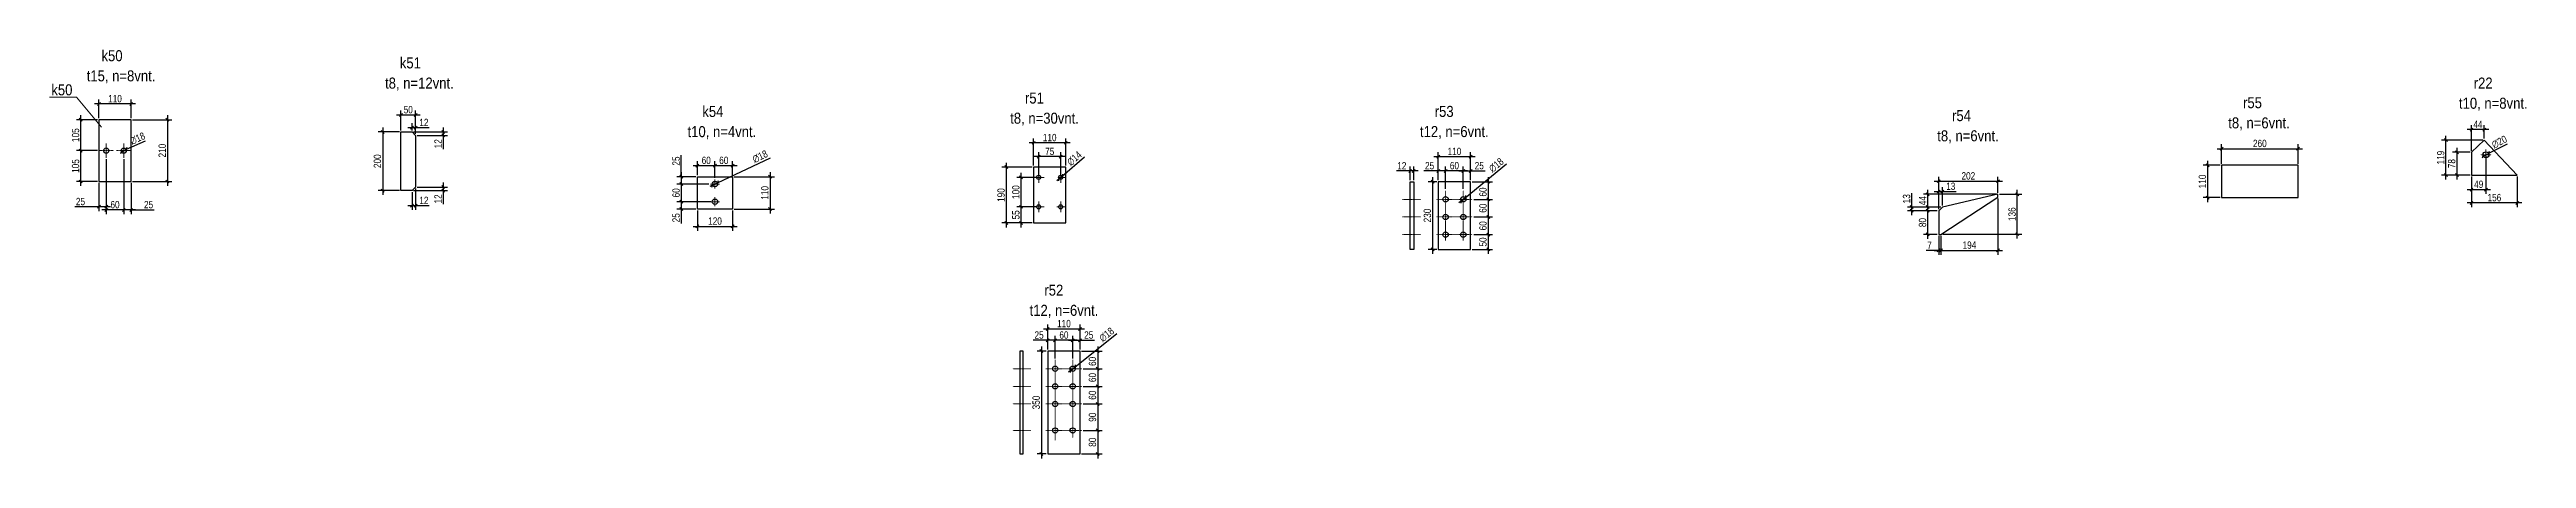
# Model space of a CAD drawing. Header units: inches. Extents: x 410 to 14125, y -819 to 571.
# Drawn here: x 1537 to 9969, y -819 to 571 of the extents above; entities that cross this region are included whole.
import ezdxf

# ---------------------------------------------------------------- set-up
doc = ezdxf.new("R2010")
doc.units = ezdxf.units.IN
doc.header["$MEASUREMENT"] = 0
doc.linetypes.add('CENTER', pattern=[2, 1.25, -0.25, 0.25, -0.25])
for name, color, linetype, lineweight in [('_AŠYS', 7, 'Continuous', 13), ('dim 1', 7, 'Continuous', 9), ('Part mark', 250, 'Continuous', 0), ('STORA', 7, 'Continuous', 40)]:
    doc.layers.add(name, color=color, linetype=linetype, lineweight=lineweight)
doc.styles.add('arial', font='arial.ttf')
doc.styles.add('ISOPEUR', font='arial.ttf', dxfattribs={"width": 0.8})
doc.dimstyles.new('1-20', dxfattribs={"dimscale": 20, "dimtxt": 2.5, "dimasz": 1, "dimexe": 1.5, "dimexo": 0.5, "dimgap": 0.5, "dimtad": 1, "dimdec": 0, "dimrnd": 1, "dimtxsty": 'ISOPEUR', "dimblk": 'OBLIQUE', "dimcen": 2.5, "dimdle": 1.5, "dimadec": 0, "dimazin": 0, "dimtfac": 1, "dimtdec": 0, "dimtmove": 0, "dimatfit": 3, "dimldrblk": 'DOTSMALL', "dimfxl": 1, "dimarcsym": 0})

msp = doc.modelspace()

# ---------------------------------------------------------------- texts
at = {"lineweight": 5, "style": 'arial', "width": 0.85}
for s, p in [('k50 ', (1714, 531)), ('k51 ', (2729.6, 506.6)), ('k54 ', (3759.3, 341.4))]:
    msp.add_text(s, height=37.5, dxfattribs=at).set_placement(p)
at = {"style": 'arial', "width": 0.85}
for s, p in [('k50 ', (1543.3, 415)), ('t15, n=8vnt.', (1663.7, 462.5)), ('t8, n=12vnt.', (2679.3, 438)), ('t10, n=4vnt.', (3709, 272.9))]:
    msp.add_text(s, height=37.5, dxfattribs=at).set_placement(p)
at = {"layer": 'dim 1', "lineweight": 5, "style": 'arial', "width": 0.85}
for s, p in [('r51 ', (4857.6, 387.1)), ('r22 ', (9789.3, 438)), ('r53 ', (6252.5, 341.6)), ('r54 ', (8013.5, 327.2)), ('r55 ', (9004.1, 371.2)), ('r52 ', (4923.7, -266.1))]:
    msp.add_text(s, height=37.5, dxfattribs=at).set_placement(p)
at = {"layer": 'Part mark', "style": 'arial', "width": 0.85}
for s, p in [('t8, n=30vnt.', (4807.3, 318.6)), ('t8, n=6vnt.', (8953.8, 302.7)), ('t10, n=8vnt.', (9739, 369.5)), ('t12, n=6vnt.', (6202.2, 273.1)), ('t8, n=6vnt.', (7963.2, 258.7)), ('t12, n=6vnt.', (4873.4, -334.7))]:
    msp.add_text(s, height=37.5, dxfattribs=at).set_placement(p)

# ---------------------------------------------------------------- blocks, each defined once
blk = doc.blocks.new('_Oblique')
at = {"color": 0, "linetype": 'ByBlock', "lineweight": -2}
blk.add_line((-0.5, -0.5), (0.5, 0.5), dxfattribs=at)
blk = doc.blocks.new('*D64')
at = {"color": 0, "lineweight": -2}
for p, q in [((1938.6, 347.1), (1938.6, 107.1)), ((1820.1, 332.1), (1953.6, 332.1)), ((1820.1, 122.1), (1953.6, 122.1))]:
    blk.add_line(p, q, dxfattribs=at)
at = {"layer": 'Defpoints', "color": 0}
for p in [(1815.1, 332.1), (1815.1, 122.1), (1938.6, 122.1)]:
    blk.add_point(p, dxfattribs=at)
at = {"color": 0, "linetype": 'ByBlock', "lineweight": -2, "xscale": 10, "yscale": 10, "zscale": 10}
for p, rotation in [((1938.6, 332.1), 90), ((1938.6, 122.1), 270)]:
    blk.add_blockref('_Oblique', p, dxfattribs=dict(at, rotation=rotation))
at = {"color": 0, "lineweight": 5, "insert": (1920.8, 227.1), "char_height": 25, "attachment_point": 5, "rotation": 90, "style": 'ISOPEUR'}
blk.add_mtext('210', dxfattribs=at)
blk = doc.blocks.new('_DotSmall')
at = {"color": 0, "linetype": 'ByBlock', "const_width": 0.5}
blk.add_lwpolyline([(-0.0625, 0, 1), (0.0625, 0, 1)], format="xyb", close=True, dxfattribs=at)
blk = doc.blocks.new('*D65')
at = {"color": 0, "lineweight": -2}
for p, q in [((1830.1, 385.8), (1690.1, 385.8)), ((1705.1, 337.1), (1705.1, 400.8)), ((1815.1, 337.1), (1815.1, 400.8))]:
    blk.add_line(p, q, dxfattribs=at)
at = {"layer": 'Defpoints', "color": 0}
for p in [(1705.1, 385.8), (1705.1, 332.1), (1815.1, 332.1)]:
    blk.add_point(p, dxfattribs=at)
at = {"color": 0, "linetype": 'ByBlock', "lineweight": -2, "xscale": 10, "yscale": 10, "zscale": 10, "rotation": 180}
blk.add_blockref('_Oblique', (1705.1, 385.8), dxfattribs=at)
at = {"color": 0, "linetype": 'ByBlock', "lineweight": -2, "xscale": 10, "yscale": 10, "zscale": 10}
blk.add_blockref('_Oblique', (1815.1, 385.8), dxfattribs=at)
at = {"color": 0, "lineweight": 5, "insert": (1760.1, 403.6), "char_height": 25, "attachment_point": 5, "style": 'ISOPEUR'}
blk.add_mtext('110', dxfattribs=at)
blk = doc.blocks.new('*D66')
at = {"color": 0, "lineweight": -2}
for p, q in [((1790.1, 197.7), (1790.1, 10.5)), ((1815.1, 117.1), (1815.1, 10.5)), ((1830.1, 25.5), (1775.1, 25.5)), ((1815.1, 25.5), (1893.8, 25.5))]:
    blk.add_line(p, q, dxfattribs=at)
at = {"layer": 'Defpoints', "color": 0}
for p in [(1790.1, 202.7), (1815.1, 122.1), (1790.1, 25.5)]:
    blk.add_point(p, dxfattribs=at)
at = {"color": 0, "linetype": 'ByBlock', "lineweight": -2, "xscale": 10, "yscale": 10, "zscale": 10, "rotation": 180}
blk.add_blockref('_Oblique', (1790.1, 25.5), dxfattribs=at)
at = {"color": 0, "linetype": 'ByBlock', "lineweight": -2, "xscale": 10, "yscale": 10, "zscale": 10}
blk.add_blockref('_Oblique', (1815.1, 25.5), dxfattribs=at)
at = {"color": 0, "lineweight": 5, "insert": (1874.2, 43.3), "char_height": 25, "attachment_point": 5, "style": 'ISOPEUR'}
blk.add_mtext('25', dxfattribs=at)
blk = doc.blocks.new('*D67')
at = {"color": 0, "lineweight": -2}
for p, q in [((1730.1, 197.7), (1730.1, 10.5)), ((1790.1, 197.7), (1790.1, 10.5)), ((1805.1, 25.5), (1715.1, 25.5))]:
    blk.add_line(p, q, dxfattribs=at)
at = {"layer": 'Defpoints', "color": 0}
for p in [(1730.1, 202.7), (1790.1, 202.7), (1730.1, 25.5)]:
    blk.add_point(p, dxfattribs=at)
at = {"color": 0, "linetype": 'ByBlock', "lineweight": -2, "xscale": 10, "yscale": 10, "zscale": 10, "rotation": 180}
blk.add_blockref('_Oblique', (1730.1, 25.5), dxfattribs=at)
at = {"color": 0, "linetype": 'ByBlock', "lineweight": -2, "xscale": 10, "yscale": 10, "zscale": 10}
blk.add_blockref('_Oblique', (1790.1, 25.5), dxfattribs=at)
at = {"color": 0, "lineweight": 5, "insert": (1760.1, 43.3), "char_height": 25, "attachment_point": 5, "style": 'ISOPEUR'}
blk.add_mtext('60', dxfattribs=at)
blk = doc.blocks.new('*D68')
at = {"color": 0, "lineweight": -2}
for p, q in [((1730.1, 197.7), (1730.1, 21.1)), ((1705.1, 117.1), (1705.1, 21.1)), ((1705.1, 36.1), (1622.9, 36.1)), ((1745.1, 36.1), (1690.1, 36.1))]:
    blk.add_line(p, q, dxfattribs=at)
at = {"layer": 'Defpoints', "color": 0}
for p in [(1730.1, 202.7), (1705.1, 122.1), (1705.1, 36.1)]:
    blk.add_point(p, dxfattribs=at)
at = {"color": 0, "linetype": 'ByBlock', "lineweight": -2, "xscale": 10, "yscale": 10, "zscale": 10, "rotation": 180}
blk.add_blockref('_Oblique', (1705.1, 36.1), dxfattribs=at)
at = {"color": 0, "linetype": 'ByBlock', "lineweight": -2, "xscale": 10, "yscale": 10, "zscale": 10}
blk.add_blockref('_Oblique', (1730.1, 36.1), dxfattribs=at)
at = {"color": 0, "lineweight": 5, "insert": (1642.5, 53.8), "char_height": 25, "attachment_point": 5, "style": 'ISOPEUR'}
blk.add_mtext('25', dxfattribs=at)
blk = doc.blocks.new('*D69')
at = {"color": 0, "lineweight": -2}
for p, q in [((1700.1, 227.1), (1628.6, 227.1)), ((1643.6, 107.1), (1643.6, 242.1)), ((1700.1, 122.1), (1628.6, 122.1))]:
    blk.add_line(p, q, dxfattribs=at)
at = {"layer": 'Defpoints', "color": 0}
for p in [(1643.6, 227.1), (1705.1, 227.1), (1705.1, 122.1)]:
    blk.add_point(p, dxfattribs=at)
at = {"color": 0, "linetype": 'ByBlock', "lineweight": -2, "xscale": 10, "yscale": 10, "zscale": 10}
for p, rotation in [((1643.6, 227.1), 90), ((1643.6, 122.1), 270)]:
    blk.add_blockref('_Oblique', p, dxfattribs=dict(at, rotation=rotation))
at = {"color": 0, "lineweight": 5, "insert": (1625.9, 174.6), "char_height": 25, "attachment_point": 5, "rotation": 90, "style": 'ISOPEUR'}
blk.add_mtext('105', dxfattribs=at)
blk = doc.blocks.new('*D70')
at = {"color": 0, "lineweight": -2}
for p, q in [((1643.6, 212.1), (1643.6, 347.1)), ((1700.1, 332.1), (1628.6, 332.1)), ((1700.1, 227.1), (1628.6, 227.1))]:
    blk.add_line(p, q, dxfattribs=at)
at = {"layer": 'Defpoints', "color": 0}
for p in [(1643.6, 332.1), (1705.1, 332.1), (1705.1, 227.1)]:
    blk.add_point(p, dxfattribs=at)
at = {"color": 0, "linetype": 'ByBlock', "lineweight": -2, "xscale": 10, "yscale": 10, "zscale": 10}
for p, rotation in [((1643.6, 332.1), 90), ((1643.6, 227.1), 270)]:
    blk.add_blockref('_Oblique', p, dxfattribs=dict(at, rotation=rotation))
at = {"color": 0, "lineweight": 5, "insert": (1625.9, 279.6), "char_height": 25, "attachment_point": 5, "rotation": 90, "style": 'ISOPEUR'}
blk.add_mtext('105', dxfattribs=at)
blk = doc.blocks.new('*D71')
at = {"color": 0, "lineweight": -2}
for p in [(1862.7, 259.4), (1781.9, 223.5)]:
    blk.add_line(p, (1798.3, 230.8), dxfattribs=at)
at = {"layer": 'Defpoints', "color": 0}
for p in [(1781.9, 223.5), (1798.3, 230.8)]:
    blk.add_point(p, dxfattribs=at)
at = {"color": 0, "linetype": 'ByBlock', "lineweight": -2, "xscale": 10, "yscale": 10, "zscale": 10}
for p, rotation in [((1781.9, 223.5), 23.99031922891385), ((1798.3, 230.8), 203.9903192289139)]:
    blk.add_blockref('_Oblique', p, dxfattribs=dict(at, rotation=rotation))
at = {"color": 0, "lineweight": 5, "insert": (1836.7, 268.1), "char_height": 25, "attachment_point": 5, "rotation": 23.99032, "style": 'ISOPEUR'}
blk.add_mtext('∅18', dxfattribs=at)
blk = doc.blocks.new('G$C901972E2')
at = {"layer": '_AŠYS', "color": 20, "linetype": 'CENTER', "lineweight": 5, "ltscale": 0.005, "true_color": 0xf93f26}
for p, q in [((-23.7, -60), (38.4, -60)), ((-23.7, -120), (38.4, -120)), ((-23.7, -180), (38.4, -180)), ((-23.7, -270), (38.4, -270))]:
    blk.add_line(p, q, dxfattribs=at)
at = {"layer": 'STORA', "lineweight": 30}
blk.add_lwpolyline([(0, -350), (12, -350), (12, 0), (0, 0)], close=True, dxfattribs=at)
blk = doc.blocks.new('*D185')
at = {"color": 0, "lineweight": -2}
for p, q in [((5050.3, -454.4), (5120.2, -454.4)), ((5105.2, -439.4), (5105.2, -529.4)), ((5056.3, -514.4), (5120.2, -514.4))]:
    blk.add_line(p, q, dxfattribs=at)
at = {"layer": 'Defpoints', "color": 0}
for p in [(5045.3, -454.4), (5051.3, -514.4), (5105.2, -514.4)]:
    blk.add_point(p, dxfattribs=at)
at = {"color": 0, "linetype": 'ByBlock', "lineweight": -2, "xscale": 10, "yscale": 10, "zscale": 10}
for p, rotation in [((5105.2, -454.4), 90), ((5105.2, -514.4), 270)]:
    blk.add_blockref('_Oblique', p, dxfattribs=dict(at, rotation=rotation))
at = {"color": 0, "lineweight": 5, "insert": (5087.5, -489.5), "char_height": 25, "attachment_point": 5, "rotation": 90, "style": 'ISOPEUR'}
blk.add_mtext('60', dxfattribs=at)
blk = doc.blocks.new('*D186')
at = {"color": 0, "lineweight": -2}
for p, q in [((5105.2, -499.4), (5105.2, -589.4)), ((5056.3, -514.4), (5120.2, -514.4)), ((5056.3, -574.4), (5120.2, -574.4))]:
    blk.add_line(p, q, dxfattribs=at)
at = {"layer": 'Defpoints', "color": 0}
for p in [(5051.3, -514.4), (5051.3, -574.4), (5105.2, -574.4)]:
    blk.add_point(p, dxfattribs=at)
at = {"color": 0, "linetype": 'ByBlock', "lineweight": -2, "xscale": 10, "yscale": 10, "zscale": 10}
for p, rotation in [((5105.2, -514.4), 90), ((5105.2, -574.4), 270)]:
    blk.add_blockref('_Oblique', p, dxfattribs=dict(at, rotation=rotation))
at = {"color": 0, "lineweight": 5, "insert": (5087.5, -544.4), "char_height": 25, "attachment_point": 5, "rotation": 90, "style": 'ISOPEUR'}
blk.add_mtext('60', dxfattribs=at)
blk = doc.blocks.new('*D187')
at = {"color": 0, "lineweight": -2}
for p, q in [((5056.3, -574.4), (5120.2, -574.4)), ((5105.2, -559.4), (5105.2, -649.4)), ((5056.3, -634.4), (5120.2, -634.4))]:
    blk.add_line(p, q, dxfattribs=at)
at = {"layer": 'Defpoints', "color": 0}
for p in [(5051.3, -574.4), (5051.3, -634.4), (5105.2, -634.4)]:
    blk.add_point(p, dxfattribs=at)
at = {"color": 0, "linetype": 'ByBlock', "lineweight": -2, "xscale": 10, "yscale": 10, "zscale": 10}
for p, rotation in [((5105.2, -574.4), 90), ((5105.2, -634.4), 270)]:
    blk.add_blockref('_Oblique', p, dxfattribs=dict(at, rotation=rotation))
at = {"color": 0, "lineweight": 5, "insert": (5087.5, -604.4), "char_height": 25, "attachment_point": 5, "rotation": 90, "style": 'ISOPEUR'}
blk.add_mtext('60', dxfattribs=at)
blk = doc.blocks.new('*D188')
at = {"color": 0, "lineweight": -2}
for p, q in [((5056.3, -634.4), (5120.2, -634.4)), ((5105.2, -619.4), (5105.2, -739.4)), ((5056.3, -724.4), (5120.2, -724.4))]:
    blk.add_line(p, q, dxfattribs=at)
at = {"layer": 'Defpoints', "color": 0}
for p in [(5051.3, -634.4), (5051.3, -724.4), (5105.2, -724.4)]:
    blk.add_point(p, dxfattribs=at)
at = {"color": 0, "linetype": 'ByBlock', "lineweight": -2, "xscale": 10, "yscale": 10, "zscale": 10}
for p, rotation in [((5105.2, -634.4), 90), ((5105.2, -724.4), 270)]:
    blk.add_blockref('_Oblique', p, dxfattribs=dict(at, rotation=rotation))
at = {"color": 0, "lineweight": 5, "insert": (5087.5, -679.4), "char_height": 25, "attachment_point": 5, "rotation": 90, "style": 'ISOPEUR'}
blk.add_mtext('90', dxfattribs=at)
blk = doc.blocks.new('*D191')
at = {"color": 0, "lineweight": -2}
for p, q in [((4920.3, -379), (5060.3, -379)), ((4935.3, -449.4), (4935.3, -364)), ((5045.3, -449.4), (5045.3, -364))]:
    blk.add_line(p, q, dxfattribs=at)
at = {"layer": 'Defpoints', "color": 0}
for p in [(5045.3, -379), (4935.3, -454.4), (5045.3, -454.4)]:
    blk.add_point(p, dxfattribs=at)
at = {"color": 0, "linetype": 'ByBlock', "lineweight": -2, "xscale": 10, "yscale": 10, "zscale": 10, "rotation": 180}
blk.add_blockref('_Oblique', (4935.3, -379), dxfattribs=at)
at = {"color": 0, "linetype": 'ByBlock', "lineweight": -2, "xscale": 10, "yscale": 10, "zscale": 10}
blk.add_blockref('_Oblique', (5045.3, -379), dxfattribs=at)
at = {"color": 0, "lineweight": 5, "insert": (4990.3, -361.2), "char_height": 25, "attachment_point": 5, "style": 'ISOPEUR'}
blk.add_mtext('110', dxfattribs=at)
blk = doc.blocks.new('*D192')
at = {"color": 0, "lineweight": -2}
for p, q in [((5056.3, -724.4), (5120.2, -724.4)), ((5105.2, -709.4), (5105.2, -819.4)), ((5050.3, -804.4), (5120.2, -804.4))]:
    blk.add_line(p, q, dxfattribs=at)
at = {"layer": 'Defpoints', "color": 0}
for p in [(5051.3, -724.4), (5045.3, -804.4), (5105.2, -804.4)]:
    blk.add_point(p, dxfattribs=at)
at = {"color": 0, "linetype": 'ByBlock', "lineweight": -2, "xscale": 10, "yscale": 10, "zscale": 10}
for p, rotation in [((5105.2, -724.4), 90), ((5105.2, -804.4), 270)]:
    blk.add_blockref('_Oblique', p, dxfattribs=dict(at, rotation=rotation))
at = {"color": 0, "lineweight": 5, "insert": (5087.5, -764.4), "char_height": 25, "attachment_point": 5, "rotation": 90, "style": 'ISOPEUR'}
blk.add_mtext('80', dxfattribs=at)
blk = doc.blocks.new('*D193')
at = {"color": 0, "lineweight": -2}
for p, q in [((4899.3, 36), (4829.5, 36)), ((4844.5, -34), (4844.5, 51)), ((4879.3, -19), (4829.5, -19))]:
    blk.add_line(p, q, dxfattribs=at)
at = {"layer": 'Defpoints', "color": 0}
for p in [(4844.5, 36), (4904.3, 36), (4884.3, -19)]:
    blk.add_point(p, dxfattribs=at)
at = {"color": 0, "linetype": 'ByBlock', "lineweight": -2, "xscale": 10, "yscale": 10, "zscale": 10}
for p, rotation in [((4844.5, 36), 90), ((4844.5, -19), 270)]:
    blk.add_blockref('_Oblique', p, dxfattribs=dict(at, rotation=rotation))
at = {"color": 0, "lineweight": 5, "insert": (4826.7, 8.5), "char_height": 25, "attachment_point": 5, "rotation": 90, "style": 'ISOPEUR'}
blk.add_mtext('55', dxfattribs=at)
blk = doc.blocks.new('*D194')
at = {"color": 0, "lineweight": -2}
for p, q in [((4899.3, 136), (4829.5, 136)), ((4844.5, 21), (4844.5, 151)), ((4899.3, 36), (4829.5, 36))]:
    blk.add_line(p, q, dxfattribs=at)
at = {"layer": 'Defpoints', "color": 0}
for p in [(4844.5, 136), (4904.3, 136), (4904.3, 36)]:
    blk.add_point(p, dxfattribs=at)
at = {"color": 0, "linetype": 'ByBlock', "lineweight": -2, "xscale": 10, "yscale": 10, "zscale": 10}
for p, rotation in [((4844.5, 136), 90), ((4844.5, 36), 270)]:
    blk.add_blockref('_Oblique', p, dxfattribs=dict(at, rotation=rotation))
at = {"color": 0, "lineweight": 5, "insert": (4826.7, 86), "char_height": 25, "attachment_point": 5, "rotation": 90, "style": 'ISOPEUR'}
blk.add_mtext('100', dxfattribs=at)
blk = doc.blocks.new('*D195')
at = {"color": 0, "lineweight": -2}
for p, q in [((4994.3, 206.6), (4889.3, 206.6)), ((4904.3, 141), (4904.3, 221.6)), ((4979.3, 142.4), (4979.3, 221.6))]:
    blk.add_line(p, q, dxfattribs=at)
at = {"layer": 'Defpoints', "color": 0}
for p in [(4904.3, 206.6), (4904.3, 136), (4979.3, 137.4)]:
    blk.add_point(p, dxfattribs=at)
at = {"color": 0, "linetype": 'ByBlock', "lineweight": -2, "xscale": 10, "yscale": 10, "zscale": 10, "rotation": 180}
blk.add_blockref('_Oblique', (4904.3, 206.6), dxfattribs=at)
at = {"color": 0, "linetype": 'ByBlock', "lineweight": -2, "xscale": 10, "yscale": 10, "zscale": 10}
blk.add_blockref('_Oblique', (4979.3, 206.6), dxfattribs=at)
at = {"color": 0, "lineweight": 5, "insert": (4941.8, 224.3), "char_height": 25, "attachment_point": 5, "style": 'ISOPEUR'}
blk.add_mtext('75', dxfattribs=at)
blk = doc.blocks.new('*D196')
at = {"color": 0, "lineweight": -2}
for p, q in [((4984.6, 140.5), (5060.8, 206)), ((4974, 131.4), (4966.4, 124.9)), ((4974, 131.4), (4984.6, 140.5))]:
    blk.add_line(p, q, dxfattribs=at)
at = {"layer": 'Defpoints', "color": 0}
for p in [(4974, 131.4), (4984.6, 140.5)]:
    blk.add_point(p, dxfattribs=at)
at = {"color": 0, "linetype": 'ByBlock', "lineweight": -2, "xscale": 10, "yscale": 10, "zscale": 10}
for p, rotation in [((4974, 131.4), 40.6774965015459), ((4984.6, 140.5), 220.6774965015459)]:
    blk.add_blockref('_Oblique', p, dxfattribs=dict(at, rotation=rotation))
at = {"color": 0, "lineweight": 5, "insert": (5025.9, 200.4), "char_height": 25, "attachment_point": 5, "rotation": 40.6775, "style": 'ISOPEUR'}
blk.add_mtext('∅14', dxfattribs=at)
blk = doc.blocks.new('*D197')
at = {"color": 0, "lineweight": -2}
for p, q in [((5011.8, 253.5), (4871.8, 253.5)), ((4886.8, 176), (4886.8, 268.5)), ((4996.8, 176), (4996.8, 268.5))]:
    blk.add_line(p, q, dxfattribs=at)
at = {"layer": 'Defpoints', "color": 0}
for p in [(4886.8, 253.5), (4886.8, 171), (4996.8, 171)]:
    blk.add_point(p, dxfattribs=at)
at = {"color": 0, "linetype": 'ByBlock', "lineweight": -2, "xscale": 10, "yscale": 10, "zscale": 10, "rotation": 180}
blk.add_blockref('_Oblique', (4886.8, 253.5), dxfattribs=at)
at = {"color": 0, "linetype": 'ByBlock', "lineweight": -2, "xscale": 10, "yscale": 10, "zscale": 10}
blk.add_blockref('_Oblique', (4996.8, 253.5), dxfattribs=at)
at = {"color": 0, "lineweight": 5, "insert": (4941.8, 271.3), "char_height": 25, "attachment_point": 5, "style": 'ISOPEUR'}
blk.add_mtext('110', dxfattribs=at)
blk = doc.blocks.new('*D198')
at = {"color": 0, "lineweight": -2}
for p, q in [((4881.8, 171), (4779.2, 171)), ((4794.2, 186), (4794.2, -34)), ((4881.8, -19), (4779.2, -19))]:
    blk.add_line(p, q, dxfattribs=at)
at = {"layer": 'Defpoints', "color": 0}
for p in [(4886.8, 171), (4794.2, -19), (4886.8, -19)]:
    blk.add_point(p, dxfattribs=at)
at = {"color": 0, "linetype": 'ByBlock', "lineweight": -2, "xscale": 10, "yscale": 10, "zscale": 10}
for p, rotation in [((4794.2, 171), 90), ((4794.2, -19), 270)]:
    blk.add_blockref('_Oblique', p, dxfattribs=dict(at, rotation=rotation))
at = {"color": 0, "lineweight": 5, "insert": (4776.5, 76), "char_height": 25, "attachment_point": 5, "rotation": 90, "style": 'ISOPEUR'}
blk.add_mtext('190', dxfattribs=at)
blk = doc.blocks.new('*D200')
at = {"color": 0, "lineweight": -2}
for p, q in [((4930.3, -454.4), (4898.6, -454.4)), ((4913.6, -439.4), (4913.6, -819.4)), ((4930.3, -804.4), (4898.6, -804.4))]:
    blk.add_line(p, q, dxfattribs=at)
at = {"layer": 'Defpoints', "color": 0}
for p in [(4935.3, -454.4), (4913.6, -804.4), (4935.3, -804.4)]:
    blk.add_point(p, dxfattribs=at)
at = {"color": 0, "linetype": 'ByBlock', "lineweight": -2, "xscale": 10, "yscale": 10, "zscale": 10}
for p, rotation in [((4913.6, -454.4), 90), ((4913.6, -804.4), 270)]:
    blk.add_blockref('_Oblique', p, dxfattribs=dict(at, rotation=rotation))
at = {"color": 0, "lineweight": 5, "insert": (4895.8, -629.4), "char_height": 25, "attachment_point": 5, "rotation": 90, "style": 'ISOPEUR'}
blk.add_mtext('350', dxfattribs=at)
blk = doc.blocks.new('*D201')
at = {"color": 0, "lineweight": -2}
for p, q in [((5027.3, -508.8), (5170.9, -394.2)), ((5013.2, -520), (5005.4, -526.3)), ((5013.2, -520), (5027.3, -508.8))]:
    blk.add_line(p, q, dxfattribs=at)
at = {"layer": 'Defpoints', "color": 0}
for p in [(5013.2, -520), (5027.3, -508.8)]:
    blk.add_point(p, dxfattribs=at)
at = {"color": 0, "linetype": 'ByBlock', "lineweight": -2, "xscale": 10, "yscale": 10, "zscale": 10}
for p, rotation in [((5027.3, -508.8), 218.6027382691702), ((5013.2, -520), 38.60273826917022)]:
    blk.add_blockref('_Oblique', p, dxfattribs=dict(at, rotation=rotation))
at = {"color": 0, "lineweight": 5, "insert": (5135.7, -398.6), "char_height": 25, "attachment_point": 5, "rotation": 38.60274, "style": 'ISOPEUR'}
blk.add_mtext('∅18', dxfattribs=at)
blk = doc.blocks.new('*D205')
at = {"color": 0, "lineweight": -2}
for p, q in [((5035.3, -417.8), (4945.3, -417.8)), ((4960.3, -479.2), (4960.3, -402.8)), ((5020.3, -479.2), (5020.3, -402.8))]:
    blk.add_line(p, q, dxfattribs=at)
at = {"layer": 'Defpoints', "color": 0}
for p in [(4960.3, -417.8), (4960.3, -484.2), (5020.3, -484.2)]:
    blk.add_point(p, dxfattribs=at)
at = {"color": 0, "linetype": 'ByBlock', "lineweight": -2, "xscale": 10, "yscale": 10, "zscale": 10, "rotation": 180}
blk.add_blockref('_Oblique', (4960.3, -417.8), dxfattribs=at)
at = {"color": 0, "linetype": 'ByBlock', "lineweight": -2, "xscale": 10, "yscale": 10, "zscale": 10}
blk.add_blockref('_Oblique', (5020.3, -417.8), dxfattribs=at)
at = {"color": 0, "lineweight": 5, "insert": (4990.3, -400), "char_height": 25, "attachment_point": 5, "style": 'ISOPEUR'}
blk.add_mtext('60', dxfattribs=at)
blk = doc.blocks.new('*D206')
at = {"color": 0, "lineweight": -2}
for p, q in [((4935.3, -417.8), (4886.1, -417.8)), ((4935.3, -449.4), (4935.3, -402.8)), ((4975.3, -417.8), (4935.3, -417.8)), ((4960.3, -449.4), (4960.3, -402.8))]:
    blk.add_line(p, q, dxfattribs=at)
at = {"layer": 'Defpoints', "color": 0}
for p in [(4935.3, -417.8), (4935.3, -454.4), (4960.3, -454.4)]:
    blk.add_point(p, dxfattribs=at)
at = {"color": 0, "linetype": 'ByBlock', "lineweight": -2, "xscale": 10, "yscale": 10, "zscale": 10, "rotation": 180}
blk.add_blockref('_Oblique', (4935.3, -417.8), dxfattribs=at)
at = {"color": 0, "linetype": 'ByBlock', "lineweight": -2, "xscale": 10, "yscale": 10, "zscale": 10}
blk.add_blockref('_Oblique', (4960.3, -417.8), dxfattribs=at)
at = {"color": 0, "lineweight": 5, "insert": (4905.7, -400), "char_height": 25, "attachment_point": 5, "style": 'ISOPEUR'}
blk.add_mtext('25', dxfattribs=at)
blk = doc.blocks.new('*D207')
at = {"color": 0, "lineweight": -2}
for p, q in [((5005.3, -417.8), (5045.3, -417.8)), ((5020.3, -449.4), (5020.3, -402.8)), ((5045.3, -449.4), (5045.3, -402.8)), ((5045.3, -417.8), (5094.4, -417.8))]:
    blk.add_line(p, q, dxfattribs=at)
at = {"layer": 'Defpoints', "color": 0}
for p in [(5045.3, -417.8), (5020.3, -454.4), (5045.3, -454.4)]:
    blk.add_point(p, dxfattribs=at)
at = {"color": 0, "linetype": 'ByBlock', "lineweight": -2, "xscale": 10, "yscale": 10, "zscale": 10, "rotation": 180}
blk.add_blockref('_Oblique', (5020.3, -417.8), dxfattribs=at)
at = {"color": 0, "linetype": 'ByBlock', "lineweight": -2, "xscale": 10, "yscale": 10, "zscale": 10}
blk.add_blockref('_Oblique', (5045.3, -417.8), dxfattribs=at)
at = {"color": 0, "lineweight": 5, "insert": (5074.8, -400), "char_height": 25, "attachment_point": 5, "style": 'ISOPEUR'}
blk.add_mtext('25', dxfattribs=at)
blk = doc.blocks.new('*D78')
at = {"color": 0, "lineweight": -2}
for p, q in [((3687.8, 138.4), (3687.8, 211.3)), ((3737.7, 138.4), (3672.8, 138.4)), ((3781.8, 113.4), (3672.8, 113.4)), ((3687.8, 153.4), (3687.8, 98.4))]:
    blk.add_line(p, q, dxfattribs=at)
at = {"layer": 'Defpoints', "color": 0}
for p in [(3687.8, 113.4), (3742.7, 138.4), (3786.8, 113.4)]:
    blk.add_point(p, dxfattribs=at)
at = {"color": 0, "linetype": 'ByBlock', "lineweight": -2, "xscale": 10, "yscale": 10, "zscale": 10}
for p, rotation in [((3687.8, 138.4), 90), ((3687.8, 113.4), 270)]:
    blk.add_blockref('_Oblique', p, dxfattribs=dict(at, rotation=rotation))
at = {"color": 0, "lineweight": 5, "insert": (3670, 191.7), "char_height": 25, "attachment_point": 5, "rotation": 90, "style": 'ISOPEUR'}
blk.add_mtext('25', dxfattribs=at)
blk = doc.blocks.new('*D79')
at = {"color": 0, "lineweight": -2}
for p, q in [((3781.8, 113.4), (3672.8, 113.4)), ((3687.8, 128.4), (3687.8, 38.4)), ((3788.4, 53.4), (3672.8, 53.4))]:
    blk.add_line(p, q, dxfattribs=at)
at = {"layer": 'Defpoints', "color": 0}
for p in [(3786.8, 113.4), (3687.8, 53.4), (3793.4, 53.4)]:
    blk.add_point(p, dxfattribs=at)
at = {"color": 0, "linetype": 'ByBlock', "lineweight": -2, "xscale": 10, "yscale": 10, "zscale": 10}
for p, rotation in [((3687.8, 113.4), 90), ((3687.8, 53.4), 270)]:
    blk.add_blockref('_Oblique', p, dxfattribs=dict(at, rotation=rotation))
at = {"color": 0, "lineweight": 5, "insert": (3670, 83.4), "char_height": 25, "attachment_point": 5, "rotation": 90, "style": 'ISOPEUR'}
blk.add_mtext('60', dxfattribs=at)
blk = doc.blocks.new('*D80')
at = {"color": 0, "lineweight": -2}
for p, q in [((3788.4, 53.4), (3672.8, 53.4)), ((3737.7, 28.4), (3672.8, 28.4)), ((3687.8, 68.4), (3687.8, 28.4)), ((3687.8, 28.4), (3687.8, -20.8))]:
    blk.add_line(p, q, dxfattribs=at)
at = {"layer": 'Defpoints', "color": 0}
for p in [(3687.8, 28.4), (3742.7, 28.4), (3793.4, 53.4)]:
    blk.add_point(p, dxfattribs=at)
at = {"color": 0, "linetype": 'ByBlock', "lineweight": -2, "xscale": 10, "yscale": 10, "zscale": 10}
for p, rotation in [((3687.8, 53.4), 90), ((3687.8, 28.4), 270)]:
    blk.add_blockref('_Oblique', p, dxfattribs=dict(at, rotation=rotation))
at = {"color": 0, "lineweight": 5, "insert": (3670, -1.2), "char_height": 25, "attachment_point": 5, "rotation": 90, "style": 'ISOPEUR'}
blk.add_mtext('25', dxfattribs=at)
blk = doc.blocks.new('*D81')
at = {"color": 0, "lineweight": -2}
for p, q in [((3727.7, 176.1), (3817.4, 176.1)), ((3742.7, 143.4), (3742.7, 191.1)), ((3802.4, 134), (3802.4, 191.1))]:
    blk.add_line(p, q, dxfattribs=at)
at = {"layer": 'Defpoints', "color": 0}
for p in [(3802.4, 176.1), (3742.7, 138.4), (3802.4, 129)]:
    blk.add_point(p, dxfattribs=at)
at = {"color": 0, "linetype": 'ByBlock', "lineweight": -2, "xscale": 10, "yscale": 10, "zscale": 10, "rotation": 180}
blk.add_blockref('_Oblique', (3742.7, 176.1), dxfattribs=at)
at = {"color": 0, "linetype": 'ByBlock', "lineweight": -2, "xscale": 10, "yscale": 10, "zscale": 10}
blk.add_blockref('_Oblique', (3802.4, 176.1), dxfattribs=at)
at = {"color": 0, "lineweight": 5, "insert": (3772.6, 193.8), "char_height": 25, "attachment_point": 5, "style": 'ISOPEUR'}
blk.add_mtext('60', dxfattribs=at)
blk = doc.blocks.new('*D82')
at = {"color": 0, "lineweight": -2}
for p, q in [((3787.4, 176.1), (3877.4, 176.1)), ((3802.4, 134), (3802.4, 191.1)), ((3862.4, 143.4), (3862.4, 191.1))]:
    blk.add_line(p, q, dxfattribs=at)
at = {"layer": 'Defpoints', "color": 0}
for p in [(3862.4, 176.1), (3802.4, 129), (3862.4, 138.4)]:
    blk.add_point(p, dxfattribs=at)
at = {"color": 0, "linetype": 'ByBlock', "lineweight": -2, "xscale": 10, "yscale": 10, "zscale": 10, "rotation": 180}
blk.add_blockref('_Oblique', (3802.4, 176.1), dxfattribs=at)
at = {"color": 0, "linetype": 'ByBlock', "lineweight": -2, "xscale": 10, "yscale": 10, "zscale": 10}
blk.add_blockref('_Oblique', (3862.4, 176.1), dxfattribs=at)
at = {"color": 0, "lineweight": 5, "insert": (3832.4, 193.8), "char_height": 25, "attachment_point": 5, "style": 'ISOPEUR'}
blk.add_mtext('60', dxfattribs=at)
blk = doc.blocks.new('*D83')
at = {"color": 0, "lineweight": -2}
for p, q in [((3867.4, 138.4), (4005, 138.4)), ((3990, 153.4), (3990, 13.4)), ((3867.4, 28.4), (4005, 28.4))]:
    blk.add_line(p, q, dxfattribs=at)
at = {"layer": 'Defpoints', "color": 0}
for p in [(3862.4, 138.4), (3862.4, 28.4), (3990, 28.4)]:
    blk.add_point(p, dxfattribs=at)
at = {"color": 0, "linetype": 'ByBlock', "lineweight": -2, "xscale": 10, "yscale": 10, "zscale": 10}
for p, rotation in [((3990, 138.4), 90), ((3990, 28.4), 270)]:
    blk.add_blockref('_Oblique', p, dxfattribs=dict(at, rotation=rotation))
at = {"color": 0, "lineweight": 5, "insert": (3972.2, 83.4), "char_height": 25, "attachment_point": 5, "rotation": 90, "style": 'ISOPEUR'}
blk.add_mtext('110', dxfattribs=at)
blk = doc.blocks.new('*D84')
at = {"color": 0, "lineweight": -2}
for p, q in [((3742.7, 23.4), (3742.7, -45.4)), ((3862.4, 23.4), (3862.4, -45.4)), ((3727.7, -30.4), (3877.4, -30.4))]:
    blk.add_line(p, q, dxfattribs=at)
at = {"layer": 'Defpoints', "color": 0}
for p in [(3742.7, 28.4), (3862.4, 28.4), (3862.4, -30.4)]:
    blk.add_point(p, dxfattribs=at)
at = {"color": 0, "linetype": 'ByBlock', "lineweight": -2, "xscale": 10, "yscale": 10, "zscale": 10, "rotation": 180}
blk.add_blockref('_Oblique', (3742.7, -30.4), dxfattribs=at)
at = {"color": 0, "linetype": 'ByBlock', "lineweight": -2, "xscale": 10, "yscale": 10, "zscale": 10}
blk.add_blockref('_Oblique', (3862.4, -30.4), dxfattribs=at)
at = {"color": 0, "lineweight": 5, "insert": (3802.6, -12.6), "char_height": 25, "attachment_point": 5, "style": 'ISOPEUR'}
blk.add_mtext('120', dxfattribs=at)
blk = doc.blocks.new('*D85')
at = {"color": 0, "lineweight": -2}
for p, q in [((3810.5, 117.3), (3991.1, 203.1)), ((3794.3, 109.5), (3785.3, 105.2)), ((3794.3, 109.5), (3810.5, 117.3))]:
    blk.add_line(p, q, dxfattribs=at)
at = {"layer": 'Defpoints', "color": 0}
for p in [(3794.3, 109.5), (3810.5, 117.3)]:
    blk.add_point(p, dxfattribs=at)
at = {"color": 0, "linetype": 'ByBlock', "lineweight": -2, "xscale": 10, "yscale": 10, "zscale": 10}
for p, rotation in [((3794.3, 109.5), 25.4204624153149), ((3810.5, 117.3), 205.4204624153149)]:
    blk.add_blockref('_Oblique', p, dxfattribs=dict(at, rotation=rotation))
at = {"color": 0, "lineweight": 5, "insert": (3955.9, 206.8), "char_height": 25, "attachment_point": 5, "rotation": 25.42046, "style": 'ISOPEUR'}
blk.add_mtext('∅18', dxfattribs=at)
blk = doc.blocks.new('*D181')
at = {"color": 0, "lineweight": -2}
for p, q in [((6379.6, 121.4), (6449.6, 121.4)), ((6434.6, 136.4), (6434.6, 46.4)), ((6385.6, 61.4), (6449.6, 61.4))]:
    blk.add_line(p, q, dxfattribs=at)
at = {"layer": 'Defpoints', "color": 0}
for p in [(6374.6, 121.4), (6380.6, 61.4), (6434.6, 61.4)]:
    blk.add_point(p, dxfattribs=at)
at = {"color": 0, "linetype": 'ByBlock', "lineweight": -2, "xscale": 10, "yscale": 10, "zscale": 10}
for p, rotation in [((6434.6, 121.4), 90), ((6434.6, 61.4), 270)]:
    blk.add_blockref('_Oblique', p, dxfattribs=dict(at, rotation=rotation))
at = {"color": 0, "lineweight": 5, "insert": (6416.8, 86.3), "char_height": 25, "attachment_point": 5, "rotation": 90, "style": 'ISOPEUR'}
blk.add_mtext('60', dxfattribs=at)
blk = doc.blocks.new('*D182')
at = {"color": 0, "lineweight": -2}
for p, q in [((6385.6, 61.4), (6449.6, 61.4)), ((6385.6, 1.4), (6449.6, 1.4)), ((6434.6, 76.4), (6434.6, -13.6))]:
    blk.add_line(p, q, dxfattribs=at)
at = {"layer": 'Defpoints', "color": 0}
for p in [(6380.6, 61.4), (6380.6, 1.4), (6434.6, 1.4)]:
    blk.add_point(p, dxfattribs=at)
at = {"color": 0, "linetype": 'ByBlock', "lineweight": -2, "xscale": 10, "yscale": 10, "zscale": 10}
for p, rotation in [((6434.6, 61.4), 90), ((6434.6, 1.4), 270)]:
    blk.add_blockref('_Oblique', p, dxfattribs=dict(at, rotation=rotation))
at = {"color": 0, "lineweight": 5, "insert": (6416.8, 31.4), "char_height": 25, "attachment_point": 5, "rotation": 90, "style": 'ISOPEUR'}
blk.add_mtext('60', dxfattribs=at)
blk = doc.blocks.new('*D183')
at = {"color": 0, "lineweight": -2}
for p, q in [((6385.6, 1.4), (6449.6, 1.4)), ((6434.6, 16.4), (6434.6, -73.6)), ((6385.6, -58.6), (6449.6, -58.6))]:
    blk.add_line(p, q, dxfattribs=at)
at = {"layer": 'Defpoints', "color": 0}
for p in [(6380.6, 1.4), (6380.6, -58.6), (6434.6, -58.6)]:
    blk.add_point(p, dxfattribs=at)
at = {"color": 0, "linetype": 'ByBlock', "lineweight": -2, "xscale": 10, "yscale": 10, "zscale": 10}
for p, rotation in [((6434.6, 1.4), 90), ((6434.6, -58.6), 270)]:
    blk.add_blockref('_Oblique', p, dxfattribs=dict(at, rotation=rotation))
at = {"color": 0, "lineweight": 5, "insert": (6416.8, -28.6), "char_height": 25, "attachment_point": 5, "rotation": 90, "style": 'ISOPEUR'}
blk.add_mtext('60', dxfattribs=at)
blk = doc.blocks.new('*D184')
at = {"color": 0, "lineweight": -2}
for p, q in [((6385.6, -58.6), (6449.6, -58.6)), ((6434.6, -43.6), (6434.6, -123.6)), ((6379.6, -108.6), (6449.6, -108.6))]:
    blk.add_line(p, q, dxfattribs=at)
at = {"layer": 'Defpoints', "color": 0}
for p in [(6380.6, -58.6), (6374.6, -108.6), (6434.6, -108.6)]:
    blk.add_point(p, dxfattribs=at)
at = {"color": 0, "linetype": 'ByBlock', "lineweight": -2, "xscale": 10, "yscale": 10, "zscale": 10}
for p, rotation in [((6434.6, -58.6), 90), ((6434.6, -108.6), 270)]:
    blk.add_blockref('_Oblique', p, dxfattribs=dict(at, rotation=rotation))
at = {"color": 0, "lineweight": 5, "insert": (6416.8, -83.6), "char_height": 25, "attachment_point": 5, "rotation": 90, "style": 'ISOPEUR'}
blk.add_mtext('50', dxfattribs=at)
blk = doc.blocks.new('*D189')
at = {"color": 0, "lineweight": -2}
for p, q in [((6389.6, 206.4), (6249.6, 206.4)), ((6264.6, 126.4), (6264.6, 221.4)), ((6374.6, 126.4), (6374.6, 221.4))]:
    blk.add_line(p, q, dxfattribs=at)
at = {"layer": 'Defpoints', "color": 0}
for p in [(6264.6, 206.4), (6264.6, 121.4), (6374.6, 121.4)]:
    blk.add_point(p, dxfattribs=at)
at = {"color": 0, "linetype": 'ByBlock', "lineweight": -2, "xscale": 10, "yscale": 10, "zscale": 10, "rotation": 180}
blk.add_blockref('_Oblique', (6264.6, 206.4), dxfattribs=at)
at = {"color": 0, "linetype": 'ByBlock', "lineweight": -2, "xscale": 10, "yscale": 10, "zscale": 10}
blk.add_blockref('_Oblique', (6374.6, 206.4), dxfattribs=at)
at = {"color": 0, "lineweight": 5, "insert": (6319.6, 224.2), "char_height": 25, "attachment_point": 5, "style": 'ISOPEUR'}
blk.add_mtext('110', dxfattribs=at)
blk = doc.blocks.new('*D190')
at = {"color": 0, "lineweight": -2}
for p, q in [((6289.6, 96.7), (6289.6, 173)), ((6349.6, 96.7), (6349.6, 173)), ((6364.6, 158), (6274.6, 158))]:
    blk.add_line(p, q, dxfattribs=at)
at = {"layer": 'Defpoints', "color": 0}
for p in [(6289.6, 158), (6289.6, 91.7), (6349.6, 91.7)]:
    blk.add_point(p, dxfattribs=at)
at = {"color": 0, "linetype": 'ByBlock', "lineweight": -2, "xscale": 10, "yscale": 10, "zscale": 10, "rotation": 180}
blk.add_blockref('_Oblique', (6289.6, 158), dxfattribs=at)
at = {"color": 0, "linetype": 'ByBlock', "lineweight": -2, "xscale": 10, "yscale": 10, "zscale": 10}
blk.add_blockref('_Oblique', (6349.6, 158), dxfattribs=at)
at = {"color": 0, "lineweight": 5, "insert": (6319.6, 175.8), "char_height": 25, "attachment_point": 5, "style": 'ISOPEUR'}
blk.add_mtext('60', dxfattribs=at)
blk = doc.blocks.new('*D199')
at = {"color": 0, "lineweight": -2}
for p, q in [((6259.6, 121.4), (6230.2, 121.4)), ((6245.2, 136.4), (6245.2, -123.6)), ((6259.6, -108.6), (6230.2, -108.6))]:
    blk.add_line(p, q, dxfattribs=at)
at = {"layer": 'Defpoints', "color": 0}
for p in [(6264.6, 121.4), (6245.2, -108.6), (6264.6, -108.6)]:
    blk.add_point(p, dxfattribs=at)
at = {"color": 0, "linetype": 'ByBlock', "lineweight": -2, "xscale": 10, "yscale": 10, "zscale": 10}
for p, rotation in [((6245.2, 121.4), 90), ((6245.2, -108.6), 270)]:
    blk.add_blockref('_Oblique', p, dxfattribs=dict(at, rotation=rotation))
at = {"color": 0, "lineweight": 5, "insert": (6227.5, 6.4), "char_height": 25, "attachment_point": 5, "rotation": 90, "style": 'ISOPEUR'}
blk.add_mtext('230', dxfattribs=at)
blk = doc.blocks.new('*D202')
at = {"color": 0, "lineweight": -2}
for p, q in [((6356.6, 67.1), (6497.1, 182.6)), ((6342.7, 55.7), (6334.9, 49.3)), ((6342.7, 55.7), (6356.6, 67.1))]:
    blk.add_line(p, q, dxfattribs=at)
at = {"layer": 'Defpoints', "color": 0}
for p in [(6342.7, 55.7), (6356.6, 67.1)]:
    blk.add_point(p, dxfattribs=at)
at = {"color": 0, "linetype": 'ByBlock', "lineweight": -2, "xscale": 10, "yscale": 10, "zscale": 10}
for p, rotation in [((6342.7, 55.7), 39.40645250933463), ((6356.6, 67.1), 219.4064525093346)]:
    blk.add_blockref('_Oblique', p, dxfattribs=dict(at, rotation=rotation))
at = {"color": 0, "lineweight": 5, "insert": (6462.1, 177.7), "char_height": 25, "attachment_point": 5, "rotation": 39.40645, "style": 'ISOPEUR'}
blk.add_mtext('∅18', dxfattribs=at)
blk = doc.blocks.new('*D203')
at = {"color": 0, "lineweight": -2}
for p, q in [((6264.6, 126.4), (6264.6, 173)), ((6289.6, 126.4), (6289.6, 173)), ((6264.6, 158), (6215.5, 158)), ((6304.6, 158), (6264.6, 158))]:
    blk.add_line(p, q, dxfattribs=at)
at = {"layer": 'Defpoints', "color": 0}
for p in [(6264.6, 158), (6264.6, 121.4), (6289.6, 121.4)]:
    blk.add_point(p, dxfattribs=at)
at = {"color": 0, "linetype": 'ByBlock', "lineweight": -2, "xscale": 10, "yscale": 10, "zscale": 10, "rotation": 180}
blk.add_blockref('_Oblique', (6264.6, 158), dxfattribs=at)
at = {"color": 0, "linetype": 'ByBlock', "lineweight": -2, "xscale": 10, "yscale": 10, "zscale": 10}
blk.add_blockref('_Oblique', (6289.6, 158), dxfattribs=at)
at = {"color": 0, "lineweight": 5, "insert": (6235, 175.8), "char_height": 25, "attachment_point": 5, "style": 'ISOPEUR'}
blk.add_mtext('25', dxfattribs=at)
blk = doc.blocks.new('*D204')
at = {"color": 0, "lineweight": -2}
for p, q in [((6349.6, 126.4), (6349.6, 173)), ((6374.6, 126.4), (6374.6, 173)), ((6334.6, 158), (6374.6, 158)), ((6374.6, 158), (6423.8, 158))]:
    blk.add_line(p, q, dxfattribs=at)
at = {"layer": 'Defpoints', "color": 0}
for p in [(6349.6, 121.4), (6374.6, 158), (6374.6, 121.4)]:
    blk.add_point(p, dxfattribs=at)
at = {"color": 0, "linetype": 'ByBlock', "lineweight": -2, "xscale": 10, "yscale": 10, "zscale": 10, "rotation": 180}
blk.add_blockref('_Oblique', (6349.6, 158), dxfattribs=at)
at = {"color": 0, "linetype": 'ByBlock', "lineweight": -2, "xscale": 10, "yscale": 10, "zscale": 10}
blk.add_blockref('_Oblique', (6374.6, 158), dxfattribs=at)
at = {"color": 0, "lineweight": 5, "insert": (6404.2, 175.8), "char_height": 25, "attachment_point": 5, "style": 'ISOPEUR'}
blk.add_mtext('25', dxfattribs=at)
blk = doc.blocks.new('*D418')
at = {"color": 0, "lineweight": -2}
for p, q in [((6168.9, 126.4), (6168.9, 173.2)), ((6180.9, 126.4), (6180.9, 173.2)), ((6168.9, 158.2), (6122.4, 158.2)), ((6195.9, 158.2), (6168.9, 158.2))]:
    blk.add_line(p, q, dxfattribs=at)
at = {"layer": 'Defpoints', "color": 0}
for p in [(6168.9, 158.2), (6168.9, 121.4), (6180.9, 121.4)]:
    blk.add_point(p, dxfattribs=at)
at = {"color": 0, "linetype": 'ByBlock', "lineweight": -2, "xscale": 10, "yscale": 10, "zscale": 10, "rotation": 180}
blk.add_blockref('_Oblique', (6168.9, 158.2), dxfattribs=at)
at = {"color": 0, "linetype": 'ByBlock', "lineweight": -2, "xscale": 10, "yscale": 10, "zscale": 10}
blk.add_blockref('_Oblique', (6180.9, 158.2), dxfattribs=at)
at = {"color": 0, "lineweight": 5, "insert": (6140.6, 175.8), "char_height": 25, "attachment_point": 5, "style": 'ISOPEUR'}
blk.add_mtext('12', dxfattribs=at)
blk = doc.blocks.new('*D208')
at = {"color": 0, "lineweight": -2}
for p, q in [((7963.1, 22.6), (7915.9, 22.6)), ((7930.9, -72.8), (7930.9, 37.6)), ((7963.1, -57.8), (7915.9, -57.8))]:
    blk.add_line(p, q, dxfattribs=at)
at = {"layer": 'Defpoints', "color": 0}
for p in [(7930.9, 22.6), (7968.1, 22.6), (7968.1, -57.8)]:
    blk.add_point(p, dxfattribs=at)
at = {"color": 0, "linetype": 'ByBlock', "lineweight": -2, "xscale": 10, "yscale": 10, "zscale": 10}
for p, rotation in [((7930.9, 22.6), 90), ((7930.9, -57.8), 270)]:
    blk.add_blockref('_Oblique', p, dxfattribs=dict(at, rotation=rotation))
at = {"color": 0, "lineweight": 5, "insert": (7913.1, -17.6), "char_height": 25, "attachment_point": 5, "rotation": 90, "style": 'ISOPEUR'}
blk.add_mtext('80', dxfattribs=at)
blk = doc.blocks.new('*D209')
at = {"color": 0, "lineweight": -2}
for p, q in [((7975.8, 35.1), (7861.4, 35.1)), ((7963.1, 22.6), (7861.4, 22.6)), ((7876.4, 35.1), (7876.4, 81.9)), ((7876.4, 7.6), (7876.4, 50.1))]:
    blk.add_line(p, q, dxfattribs=at)
at = {"layer": 'Defpoints', "color": 0}
for p in [(7876.4, 35.1), (7968.1, 22.6), (7980.8, 35.1)]:
    blk.add_point(p, dxfattribs=at)
at = {"color": 0, "linetype": 'ByBlock', "lineweight": -2, "xscale": 10, "yscale": 10, "zscale": 10}
for p, rotation in [((7876.4, 35.1), 90), ((7876.4, 22.6), 270)]:
    blk.add_blockref('_Oblique', p, dxfattribs=dict(at, rotation=rotation))
at = {"color": 0, "lineweight": 5, "insert": (7858.7, 63.5), "char_height": 25, "attachment_point": 5, "rotation": 90, "style": 'ISOPEUR'}
blk.add_mtext('13', dxfattribs=at)
blk = doc.blocks.new('*D210')
at = {"color": 0, "lineweight": -2}
for p, q in [((7930.9, 20.1), (7930.9, 93.7)), ((8164.8, 78.7), (7915.9, 78.7)), ((7975.8, 35.1), (7915.9, 35.1))]:
    blk.add_line(p, q, dxfattribs=at)
at = {"layer": 'Defpoints', "color": 0}
for p in [(7930.9, 78.7), (7980.8, 35.1), (8169.8, 78.7)]:
    blk.add_point(p, dxfattribs=at)
at = {"color": 0, "linetype": 'ByBlock', "lineweight": -2, "xscale": 10, "yscale": 10, "zscale": 10}
for p, rotation in [((7930.9, 78.7), 90), ((7930.9, 35.1), 270)]:
    blk.add_blockref('_Oblique', p, dxfattribs=dict(at, rotation=rotation))
at = {"color": 0, "lineweight": 5, "insert": (7913.4, 56.9), "char_height": 25, "attachment_point": 5, "rotation": 90, "style": 'ISOPEUR'}
blk.add_mtext('44', dxfattribs=at)
blk = doc.blocks.new('*D211')
at = {"color": 0, "lineweight": -2}
for p, q in [((7968.1, -62.8), (7968.1, -127.1)), ((7975.5, -62.8), (7975.5, -127.1)), ((7968.1, -112.1), (7925.2, -112.1)), ((7953.1, -112.1), (7990.5, -112.1)), ((7975.5, -112.1), (7985.5, -112.1))]:
    blk.add_line(p, q, dxfattribs=at)
at = {"layer": 'Defpoints', "color": 0}
for p in [(7968.1, -57.8), (7975.5, -57.8), (7975.5, -112.1)]:
    blk.add_point(p, dxfattribs=at)
at = {"color": 0, "linetype": 'ByBlock', "lineweight": -2, "xscale": 10, "yscale": 10, "zscale": 10}
blk.add_blockref('_Oblique', (7968.1, -112.1), dxfattribs=at)
at = {"color": 0, "linetype": 'ByBlock', "lineweight": -2, "xscale": 10, "yscale": 10, "zscale": 10, "rotation": 180}
blk.add_blockref('_Oblique', (7975.5, -112.1), dxfattribs=at)
at = {"color": 0, "lineweight": 5, "insert": (7936.7, -94.6), "char_height": 25, "attachment_point": 5, "style": 'ISOPEUR'}
blk.add_mtext('7', dxfattribs=at)
blk = doc.blocks.new('*D212')
at = {"color": 0, "lineweight": -2}
for p, q in [((8169.8, 64), (8169.8, -127.1)), ((7975.5, -62.8), (7975.5, -127.1)), ((7960.5, -112.1), (8184.8, -112.1))]:
    blk.add_line(p, q, dxfattribs=at)
at = {"layer": 'Defpoints', "color": 0}
for p in [(8169.8, 69), (7975.5, -57.8), (8169.8, -112.1)]:
    blk.add_point(p, dxfattribs=at)
at = {"color": 0, "linetype": 'ByBlock', "lineweight": -2, "xscale": 10, "yscale": 10, "zscale": 10, "rotation": 180}
blk.add_blockref('_Oblique', (7975.5, -112.1), dxfattribs=at)
at = {"color": 0, "linetype": 'ByBlock', "lineweight": -2, "xscale": 10, "yscale": 10, "zscale": 10}
blk.add_blockref('_Oblique', (8169.8, -112.1), dxfattribs=at)
at = {"color": 0, "lineweight": 5, "insert": (8072.6, -94.3), "char_height": 25, "attachment_point": 5, "style": 'ISOPEUR'}
blk.add_mtext('194', dxfattribs=at)
blk = doc.blocks.new('*D213')
at = {"color": 0, "lineweight": -2}
for p, q in [((7953.1, 123.2), (8184.8, 123.2)), ((7968.1, 27.6), (7968.1, 138.2)), ((8169.8, 83.7), (8169.8, 138.2))]:
    blk.add_line(p, q, dxfattribs=at)
at = {"layer": 'Defpoints', "color": 0}
for p in [(8169.8, 123.2), (7968.1, 22.6), (8169.8, 78.7)]:
    blk.add_point(p, dxfattribs=at)
at = {"color": 0, "linetype": 'ByBlock', "lineweight": -2, "xscale": 10, "yscale": 10, "zscale": 10, "rotation": 180}
blk.add_blockref('_Oblique', (7968.1, 123.2), dxfattribs=at)
at = {"color": 0, "linetype": 'ByBlock', "lineweight": -2, "xscale": 10, "yscale": 10, "zscale": 10}
blk.add_blockref('_Oblique', (8169.8, 123.2), dxfattribs=at)
at = {"color": 0, "lineweight": 5, "insert": (8069, 141), "char_height": 25, "attachment_point": 5, "style": 'ISOPEUR'}
blk.add_mtext('202', dxfattribs=at)
blk = doc.blocks.new('*D214')
at = {"color": 0, "lineweight": -2}
for p, q in [((8235.7, -72), (8235.7, 93.7)), ((8174.8, 78.7), (8250.7, 78.7)), ((7981.7, -57), (8250.7, -57))]:
    blk.add_line(p, q, dxfattribs=at)
at = {"layer": 'Defpoints', "color": 0}
for p in [(8169.8, 78.7), (8235.7, 78.7), (7976.7, -57)]:
    blk.add_point(p, dxfattribs=at)
at = {"color": 0, "linetype": 'ByBlock', "lineweight": -2, "xscale": 10, "yscale": 10, "zscale": 10}
for p, rotation in [((8235.7, 78.7), 90), ((8235.7, -57), 270)]:
    blk.add_blockref('_Oblique', p, dxfattribs=dict(at, rotation=rotation))
at = {"color": 0, "lineweight": 5, "insert": (8218, 10.9), "char_height": 25, "attachment_point": 5, "rotation": 90, "style": 'ISOPEUR'}
blk.add_mtext('136', dxfattribs=at)
blk = doc.blocks.new('*D215')
at = {"color": 0, "lineweight": -2}
for p, q in [((8916.2, 233.5), (9206.2, 233.5)), ((8931.2, 182.2), (8931.2, 248.5)), ((9191.2, 182.2), (9191.2, 248.5))]:
    blk.add_line(p, q, dxfattribs=at)
at = {"layer": 'Defpoints', "color": 0}
for p in [(8931.2, 177.2), (9191.2, 233.5), (9191.2, 177.2)]:
    blk.add_point(p, dxfattribs=at)
at = {"color": 0, "linetype": 'ByBlock', "lineweight": -2, "xscale": 10, "yscale": 10, "zscale": 10, "rotation": 180}
blk.add_blockref('_Oblique', (8931.2, 233.5), dxfattribs=at)
at = {"color": 0, "linetype": 'ByBlock', "lineweight": -2, "xscale": 10, "yscale": 10, "zscale": 10}
blk.add_blockref('_Oblique', (9191.2, 233.5), dxfattribs=at)
at = {"color": 0, "lineweight": 5, "insert": (9061.2, 251.3), "char_height": 25, "attachment_point": 5, "style": 'ISOPEUR'}
blk.add_mtext('260', dxfattribs=at)
blk = doc.blocks.new('*D216')
at = {"color": 0, "lineweight": -2}
for p, q in [((8926.2, 177.2), (8868.4, 177.2)), ((8883.4, 192.2), (8883.4, 52.2)), ((8926.2, 67.2), (8868.4, 67.2))]:
    blk.add_line(p, q, dxfattribs=at)
at = {"layer": 'Defpoints', "color": 0}
for p in [(8931.2, 177.2), (8883.4, 67.2), (8931.2, 67.2)]:
    blk.add_point(p, dxfattribs=at)
at = {"color": 0, "linetype": 'ByBlock', "lineweight": -2, "xscale": 10, "yscale": 10, "zscale": 10}
for p, rotation in [((8883.4, 177.2), 90), ((8883.4, 67.2), 270)]:
    blk.add_blockref('_Oblique', p, dxfattribs=dict(at, rotation=rotation))
at = {"color": 0, "lineweight": 5, "insert": (8865.6, 122.2), "char_height": 25, "attachment_point": 5, "rotation": 90, "style": 'ISOPEUR'}
blk.add_mtext('110', dxfattribs=at)
blk = doc.blocks.new('*D217')
at = {"color": 0, "lineweight": -2}
for p, q in [((7953.1, 88), (7980.8, 88)), ((7968.1, 47.1), (7968.1, 103)), ((7980.8, 40.1), (7980.8, 103)), ((7980.8, 88), (8027.6, 88))]:
    blk.add_line(p, q, dxfattribs=at)
at = {"layer": 'Defpoints', "color": 0}
for p in [(7980.8, 88), (7968.1, 42.1), (7980.8, 35.1)]:
    blk.add_point(p, dxfattribs=at)
at = {"color": 0, "linetype": 'ByBlock', "lineweight": -2, "xscale": 10, "yscale": 10, "zscale": 10, "rotation": 180}
blk.add_blockref('_Oblique', (7968.1, 88), dxfattribs=at)
at = {"color": 0, "linetype": 'ByBlock', "lineweight": -2, "xscale": 10, "yscale": 10, "zscale": 10}
blk.add_blockref('_Oblique', (7980.8, 88), dxfattribs=at)
at = {"color": 0, "lineweight": 5, "insert": (8009.2, 105.7), "char_height": 25, "attachment_point": 5, "style": 'ISOPEUR'}
blk.add_mtext('13', dxfattribs=at)
blk = doc.blocks.new('*D218')
at = {"color": 0, "lineweight": -2}
for p, q in [((9820.4, 262.8), (9679.6, 262.8)), ((9694.6, 128.8), (9694.6, 277.8)), ((9776.7, 143.8), (9679.6, 143.8))]:
    blk.add_line(p, q, dxfattribs=at)
at = {"layer": 'Defpoints', "color": 0}
for p in [(9694.6, 262.8), (9825.4, 262.8), (9781.7, 143.8)]:
    blk.add_point(p, dxfattribs=at)
at = {"color": 0, "linetype": 'ByBlock', "lineweight": -2, "xscale": 10, "yscale": 10, "zscale": 10}
for p, rotation in [((9694.6, 262.8), 90), ((9694.6, 143.8), 270)]:
    blk.add_blockref('_Oblique', p, dxfattribs=dict(at, rotation=rotation))
at = {"color": 0, "lineweight": 5, "insert": (9676.9, 203.3), "char_height": 25, "attachment_point": 5, "rotation": 90, "style": 'ISOPEUR'}
blk.add_mtext('119', dxfattribs=at)
blk = doc.blocks.new('*D219')
at = {"color": 0, "lineweight": -2}
for p, q in [((9776.7, 221.7), (9717.5, 221.7)), ((9732.5, 128.8), (9732.5, 236.7)), ((9776.7, 143.8), (9717.5, 143.8))]:
    blk.add_line(p, q, dxfattribs=at)
at = {"layer": 'Defpoints', "color": 0}
for p in [(9732.5, 221.7), (9781.7, 221.7), (9781.7, 143.8)]:
    blk.add_point(p, dxfattribs=at)
at = {"color": 0, "linetype": 'ByBlock', "lineweight": -2, "xscale": 10, "yscale": 10, "zscale": 10}
for p, rotation in [((9732.5, 221.7), 90), ((9732.5, 143.8), 270)]:
    blk.add_blockref('_Oblique', p, dxfattribs=dict(at, rotation=rotation))
at = {"color": 0, "lineweight": 5, "insert": (9714.7, 182.8), "char_height": 25, "attachment_point": 5, "rotation": 90, "style": 'ISOPEUR'}
blk.add_mtext('78', dxfattribs=at)
blk = doc.blocks.new('*D220')
at = {"color": 0, "lineweight": -2}
for p, q in [((9781.7, 138.8), (9781.7, 34.4)), ((9937.6, 138.8), (9937.6, 34.4)), ((9952.6, 49.4), (9766.7, 49.4))]:
    blk.add_line(p, q, dxfattribs=at)
at = {"layer": 'Defpoints', "color": 0}
for p in [(9781.7, 143.8), (9937.6, 143.8), (9781.7, 49.4)]:
    blk.add_point(p, dxfattribs=at)
at = {"color": 0, "linetype": 'ByBlock', "lineweight": -2, "xscale": 10, "yscale": 10, "zscale": 10, "rotation": 180}
blk.add_blockref('_Oblique', (9781.7, 49.4), dxfattribs=at)
at = {"color": 0, "linetype": 'ByBlock', "lineweight": -2, "xscale": 10, "yscale": 10, "zscale": 10}
blk.add_blockref('_Oblique', (9937.6, 49.4), dxfattribs=at)
at = {"color": 0, "lineweight": 5, "insert": (9859.7, 67.2), "char_height": 25, "attachment_point": 5, "style": 'ISOPEUR'}
blk.add_mtext('156', dxfattribs=at)
blk = doc.blocks.new('*D221')
at = {"color": 0, "lineweight": -2}
for p, q in [((9831, 208.1), (9831, 79.7)), ((9766.7, 94.7), (9846, 94.7)), ((9781.7, 138.8), (9781.7, 79.7))]:
    blk.add_line(p, q, dxfattribs=at)
at = {"layer": 'Defpoints', "color": 0}
for p in [(9831, 213.1), (9781.7, 143.8), (9831, 94.7)]:
    blk.add_point(p, dxfattribs=at)
at = {"color": 0, "linetype": 'ByBlock', "lineweight": -2, "xscale": 10, "yscale": 10, "zscale": 10, "rotation": 180}
blk.add_blockref('_Oblique', (9781.7, 94.7), dxfattribs=at)
at = {"color": 0, "linetype": 'ByBlock', "lineweight": -2, "xscale": 10, "yscale": 10, "zscale": 10}
blk.add_blockref('_Oblique', (9831, 94.7), dxfattribs=at)
at = {"color": 0, "lineweight": 5, "insert": (9806.4, 112.5), "char_height": 25, "attachment_point": 5, "style": 'ISOPEUR'}
blk.add_mtext('49', dxfattribs=at)
blk = doc.blocks.new('*D222')
at = {"color": 0, "lineweight": -2}
for p, q in [((9840.4, 298.7), (9766.7, 298.7)), ((9781.7, 226.7), (9781.7, 313.7)), ((9825.4, 267.8), (9825.4, 313.7))]:
    blk.add_line(p, q, dxfattribs=at)
at = {"layer": 'Defpoints', "color": 0}
for p in [(9781.7, 298.7), (9825.4, 262.8), (9781.7, 221.7)]:
    blk.add_point(p, dxfattribs=at)
at = {"color": 0, "linetype": 'ByBlock', "lineweight": -2, "xscale": 10, "yscale": 10, "zscale": 10, "rotation": 180}
blk.add_blockref('_Oblique', (9781.7, 298.7), dxfattribs=at)
at = {"color": 0, "linetype": 'ByBlock', "lineweight": -2, "xscale": 10, "yscale": 10, "zscale": 10}
blk.add_blockref('_Oblique', (9825.4, 298.7), dxfattribs=at)
at = {"color": 0, "lineweight": 5, "insert": (9803.6, 316.2), "char_height": 25, "attachment_point": 5, "style": 'ISOPEUR'}
blk.add_mtext('44', dxfattribs=at)
blk = doc.blocks.new('*D223')
at = {"color": 0, "lineweight": -2}
for p in [(9822, 208.7), (9902.9, 248.9)]:
    blk.add_line(p, (9839.9, 217.6), dxfattribs=at)
at = {"layer": 'Defpoints', "color": 0}
for p in [(9822, 208.7), (9839.9, 217.6)]:
    blk.add_point(p, dxfattribs=at)
at = {"color": 0, "linetype": 'ByBlock', "lineweight": -2, "xscale": 10, "yscale": 10, "zscale": 10}
for p, rotation in [((9822, 208.7), 26.48555008594625), ((9839.9, 217.6), 206.4855500859462)]:
    blk.add_blockref('_Oblique', p, dxfattribs=dict(at, rotation=rotation))
at = {"color": 0, "lineweight": 5, "insert": (9876.6, 256.5), "char_height": 25, "attachment_point": 5, "rotation": 26.48555, "style": 'ISOPEUR'}
blk.add_mtext('∅20', dxfattribs=at)
blk = doc.blocks.new('*D72')
at = {"color": 0, "lineweight": -2}
for p, q in [((2728.3, 290.8), (2656.2, 290.8)), ((2671.2, 305.8), (2671.2, 76.2)), ((2728.3, 91.2), (2656.2, 91.2))]:
    blk.add_line(p, q, dxfattribs=at)
at = {"layer": 'Defpoints', "color": 0}
for p in [(2733.3, 290.8), (2671.2, 91.2), (2733.3, 91.2)]:
    blk.add_point(p, dxfattribs=at)
at = {"color": 0, "linetype": 'ByBlock', "lineweight": -2, "xscale": 10, "yscale": 10, "zscale": 10}
for p, rotation in [((2671.2, 290.8), 90), ((2671.2, 91.2), 270)]:
    blk.add_blockref('_Oblique', p, dxfattribs=dict(at, rotation=rotation))
at = {"color": 0, "lineweight": 5, "insert": (2653.4, 191), "char_height": 25, "attachment_point": 5, "rotation": 90, "style": 'ISOPEUR'}
blk.add_mtext('200', dxfattribs=at)
blk = doc.blocks.new('*D73')
at = {"color": 0, "lineweight": -2}
for p, q in [((2718.3, 348.4), (2798.4, 348.4)), ((2733.3, 295.8), (2733.3, 363.4)), ((2783.4, 283.8), (2783.4, 363.4))]:
    blk.add_line(p, q, dxfattribs=at)
at = {"layer": 'Defpoints', "color": 0}
for p in [(2783.4, 348.4), (2733.3, 290.8), (2783.4, 278.8)]:
    blk.add_point(p, dxfattribs=at)
at = {"color": 0, "linetype": 'ByBlock', "lineweight": -2, "xscale": 10, "yscale": 10, "zscale": 10, "rotation": 180}
blk.add_blockref('_Oblique', (2733.3, 348.4), dxfattribs=at)
at = {"color": 0, "linetype": 'ByBlock', "lineweight": -2, "xscale": 10, "yscale": 10, "zscale": 10}
blk.add_blockref('_Oblique', (2783.4, 348.4), dxfattribs=at)
at = {"color": 0, "lineweight": 5, "insert": (2758.3, 366.1), "char_height": 25, "attachment_point": 5, "style": 'ISOPEUR'}
blk.add_mtext('50', dxfattribs=at)
blk = doc.blocks.new('*D74')
at = {"color": 0, "lineweight": -2}
for p, q in [((2776.4, 290.8), (2892.1, 290.8)), ((2788.4, 278.8), (2892.1, 278.8)), ((2877.1, 305.8), (2877.1, 278.8)), ((2877.1, 278.8), (2877.1, 232.2))]:
    blk.add_line(p, q, dxfattribs=at)
at = {"layer": 'Defpoints', "color": 0}
for p in [(2771.4, 290.8), (2783.4, 278.8), (2877.1, 278.8)]:
    blk.add_point(p, dxfattribs=at)
at = {"color": 0, "linetype": 'ByBlock', "lineweight": -2, "xscale": 10, "yscale": 10, "zscale": 10}
for p, rotation in [((2877.1, 290.8), 90), ((2877.1, 278.8), 270)]:
    blk.add_blockref('_Oblique', p, dxfattribs=dict(at, rotation=rotation))
at = {"color": 0, "lineweight": 5, "insert": (2859.6, 250.5), "char_height": 25, "attachment_point": 5, "rotation": 90, "style": 'ISOPEUR'}
blk.add_mtext('12', dxfattribs=at)
blk = doc.blocks.new('*D75')
at = {"color": 0, "lineweight": -2}
for p, q in [((2756.4, 305.2), (2783.4, 305.2)), ((2771.4, 295.8), (2771.4, 320.2)), ((2783.4, 283.8), (2783.4, 320.2)), ((2783.4, 305.2), (2829.9, 305.2))]:
    blk.add_line(p, q, dxfattribs=at)
at = {"layer": 'Defpoints', "color": 0}
for p in [(2771.4, 290.8), (2783.4, 305.2), (2783.4, 278.8)]:
    blk.add_point(p, dxfattribs=at)
at = {"color": 0, "linetype": 'ByBlock', "lineweight": -2, "xscale": 10, "yscale": 10, "zscale": 10, "rotation": 180}
blk.add_blockref('_Oblique', (2771.4, 305.2), dxfattribs=at)
at = {"color": 0, "linetype": 'ByBlock', "lineweight": -2, "xscale": 10, "yscale": 10, "zscale": 10}
blk.add_blockref('_Oblique', (2783.4, 305.2), dxfattribs=at)
at = {"color": 0, "lineweight": 5, "insert": (2811.6, 322.8), "char_height": 25, "attachment_point": 5, "style": 'ISOPEUR'}
blk.add_mtext('12', dxfattribs=at)
blk = doc.blocks.new('*D76')
at = {"color": 0, "lineweight": -2}
for p, q in [((2771.4, 86.2), (2771.4, 25.3)), ((2783.4, 98.2), (2783.4, 25.3)), ((2756.4, 40.3), (2783.4, 40.3)), ((2783.4, 40.3), (2829.9, 40.3))]:
    blk.add_line(p, q, dxfattribs=at)
at = {"layer": 'Defpoints', "color": 0}
for p in [(2771.4, 91.2), (2783.4, 103.2), (2783.4, 40.3)]:
    blk.add_point(p, dxfattribs=at)
at = {"color": 0, "linetype": 'ByBlock', "lineweight": -2, "xscale": 10, "yscale": 10, "zscale": 10, "rotation": 180}
blk.add_blockref('_Oblique', (2771.4, 40.3), dxfattribs=at)
at = {"color": 0, "linetype": 'ByBlock', "lineweight": -2, "xscale": 10, "yscale": 10, "zscale": 10}
blk.add_blockref('_Oblique', (2783.4, 40.3), dxfattribs=at)
at = {"color": 0, "lineweight": 5, "insert": (2811.6, 57.9), "char_height": 25, "attachment_point": 5, "style": 'ISOPEUR'}
blk.add_mtext('12', dxfattribs=at)
blk = doc.blocks.new('*D77')
at = {"color": 0, "lineweight": -2}
for p, q in [((2776.4, 91.2), (2892.1, 91.2)), ((2788.4, 103.2), (2892.1, 103.2)), ((2877.1, 118.2), (2877.1, 91.2)), ((2877.1, 91.2), (2877.1, 44.6))]:
    blk.add_line(p, q, dxfattribs=at)
at = {"layer": 'Defpoints', "color": 0}
for p in [(2771.4, 91.2), (2783.4, 103.2), (2877.1, 91.2)]:
    blk.add_point(p, dxfattribs=at)
at = {"color": 0, "linetype": 'ByBlock', "lineweight": -2, "xscale": 10, "yscale": 10, "zscale": 10}
for p, rotation in [((2877.1, 103.2), 90), ((2877.1, 91.2), 270)]:
    blk.add_blockref('_Oblique', p, dxfattribs=dict(at, rotation=rotation))
at = {"color": 0, "lineweight": 5, "insert": (2859.6, 62.9), "char_height": 25, "attachment_point": 5, "rotation": 90, "style": 'ISOPEUR'}
blk.add_mtext('12', dxfattribs=at)

# ---------------------------------------------------------------- dimensions: what is measured, and where the dimension line sits
at = {"lineweight": 5}
for base, p1, p2, override, picture, middle in [((1643.6, 332.1), (1705.1, 227.1), (1705.1, 332.1), {"dimscale": 10, "dimtxsty": 'ISOPEUR', "dimldrblk": 'DotSmall'}, '*D70', (1625.9, 279.6)), ((1938.6, 122.1), (1815.1, 332.1), (1815.1, 122.1), {"dimscale": 10, "dimtxsty": 'ISOPEUR', "dimldrblk": 'DotSmall'}, '*D64', (1920.8, 227.1)), ((2671.2, 91.2), (2733.3, 290.8), (2733.3, 91.2), {"dimscale": 10, "dimtxsty": 'ISOPEUR', "dimldrblk": 'DotSmall'}, '*D72', (2653.4, 191)), ((2877.1, 278.8), (2771.4, 290.8), (2783.4, 278.8), {"dimscale": 10, "dimtxsty": 'ISOPEUR', "dimldrblk": 'DotSmall'}, '*D74', (2859.6, 250.5)), ((9694.6, 262.8), (9781.7, 143.8), (9825.4, 262.8), {"dimscale": 10, "dimtxsty": 'ISOPEUR', "dimldrblk": 'DotSmall'}, '*D218', (9676.9, 203.3)), ((1643.6, 227.1), (1705.1, 122.1), (1705.1, 227.1), {"dimscale": 10, "dimtxsty": 'ISOPEUR', "dimldrblk": 'DotSmall'}, '*D69', (1625.9, 174.6)), ((4794.2, -19), (4886.8, 171), (4886.8, -19), {"dimscale": 10, "dimtxsty": 'ISOPEUR', "dimldrblk": 'DotSmall'}, '*D198', (4776.5, 76)), ((8883.4, 67.2), (8931.2, 177.2), (8931.2, 67.2), {"dimscale": 10, "dimtxsty": 'ISOPEUR', "dimldrblk": 'DotSmall'}, '*D216', (8865.6, 122.2)), ((9732.5, 221.7), (9781.7, 143.8), (9781.7, 221.7), {"dimscale": 10, "dimtxsty": 'ISOPEUR', "dimldrblk": 'DotSmall'}, '*D219', (9714.7, 182.8)), ((2877.1, 91.2), (2783.4, 103.2), (2771.4, 91.2), {"dimscale": 10, "dimtxsty": 'ISOPEUR', "dimldrblk": 'DotSmall'}, '*D77', (2859.6, 62.9)), ((3687.8, 53.4), (3786.8, 113.4), (3793.4, 53.4), {"dimscale": 10, "dimtxsty": 'ISOPEUR', "dimldrblk": 'DotSmall'}, '*D79', (3670, 83.4)), ((3990, 28.4), (3862.4, 138.4), (3862.4, 28.4), {"dimscale": 10, "dimtxsty": 'ISOPEUR', "dimldrblk": 'DotSmall'}, '*D83', (3972.2, 83.4)), ((4844.5, 136), (4904.3, 36), (4904.3, 136), {"dimscale": 10, "dimtxsty": 'ISOPEUR', "dimldrblk": 'DotSmall'}, '*D194', (4826.7, 86)), ((6245.2, -108.6), (6264.6, 121.4), (6264.6, -108.6), {"dimscale": 10, "dimtxsty": 'ISOPEUR', "dimldrblk": 'DotSmall'}, '*D199', (6227.5, 6.4)), ((7930.9, 78.7), (7980.8, 35.1), (8169.8, 78.7), {"dimscale": 10, "dimtxsty": 'ISOPEUR', "dimldrblk": 'DotSmall'}, '*D210', (7913.4, 56.9)), ((8235.7, 78.7), (7976.7, -57), (8169.8, 78.7), {"dimscale": 10, "dimtxsty": 'ISOPEUR', "dimldrblk": 'DotSmall'}, '*D214', (8218, 10.9)), ((3687.8, 28.4), (3793.4, 53.4), (3742.7, 28.4), {"dimscale": 10, "dimtxsty": 'ISOPEUR', "dimldrblk": 'DotSmall'}, '*D80', (3670, -1.2)), ((4844.5, 36), (4884.3, -19), (4904.3, 36), {"dimscale": 10, "dimtxsty": 'ISOPEUR', "dimldrblk": 'DotSmall'}, '*D193', (4826.7, 8.5)), ((6434.6, 1.4), (6380.6, 61.4), (6380.6, 1.4), {"dimscale": 10, "dimtxsty": 'ISOPEUR', "dimldrblk": 'DotSmall'}, '*D182', (6416.8, 31.4)), ((6434.6, -58.6), (6380.6, 1.4), (6380.6, -58.6), {"dimscale": 10, "dimtxsty": 'ISOPEUR', "dimldrblk": 'DotSmall'}, '*D183', (6416.8, -28.6)), ((7930.9, 22.6), (7968.1, -57.8), (7968.1, 22.6), {"dimscale": 10, "dimtxsty": 'ISOPEUR', "dimldrblk": 'DotSmall'}, '*D208', (7913.1, -17.6)), ((6434.6, -108.6), (6380.6, -58.6), (6374.6, -108.6), {"dimscale": 10, "dimtmove": 1}, '*D184', (6416.8, -83.6)), ((4913.6, -804.4), (4935.3, -454.4), (4935.3, -804.4), {"dimscale": 10, "dimtxsty": 'ISOPEUR', "dimldrblk": 'DotSmall'}, '*D200', (4895.8, -629.4)), ((5105.2, -574.4), (5051.3, -514.4), (5051.3, -574.4), {"dimscale": 10, "dimtxsty": 'ISOPEUR', "dimldrblk": 'DotSmall'}, '*D186', (5087.5, -544.4)), ((5105.2, -634.4), (5051.3, -574.4), (5051.3, -634.4), {"dimscale": 10, "dimtxsty": 'ISOPEUR', "dimldrblk": 'DotSmall'}, '*D187', (5087.5, -604.4)), ((5105.2, -724.4), (5051.3, -634.4), (5051.3, -724.4), {"dimscale": 10, "dimtmove": 1}, '*D188', (5087.5, -679.4)), ((5105.2, -804.4), (5051.3, -724.4), (5045.3, -804.4), {"dimscale": 10, "dimtmove": 1}, '*D192', (5087.5, -764.4))]:
    dim = msp.add_linear_dim(base=base, p1=p1, p2=p2, angle=90, dimstyle='1-20', override=override, dxfattribs=at)
    dim.commit()
    dim.dimension.update_dxf_attribs({"geometry": picture, "text_midpoint": middle})
for base, p1, p2, picture, middle in [((1705.1, 385.8), (1815.1, 332.1), (1705.1, 332.1), '*D65', (1760.1, 403.6)), ((2783.4, 348.4), (2733.3, 290.8), (2783.4, 278.8), '*D73', (2758.3, 366.1)), ((2783.4, 305.2), (2771.4, 290.8), (2783.4, 278.8), '*D75', (2811.6, 322.8)), ((4886.8, 253.5), (4996.8, 171), (4886.8, 171), '*D197', (4941.8, 271.3)), ((9191.2, 233.5), (8931.2, 177.2), (9191.2, 177.2), '*D215', (9061.2, 251.3)), ((9781.7, 298.7), (9825.4, 262.8), (9781.7, 221.7), '*D222', (9803.6, 316.2)), ((3802.4, 176.1), (3742.7, 138.4), (3802.4, 129), '*D81', (3772.6, 193.8)), ((3862.4, 176.1), (3802.4, 129), (3862.4, 138.4), '*D82', (3832.4, 193.8)), ((4904.3, 206.6), (4979.3, 137.4), (4904.3, 136), '*D195', (4941.8, 224.3)), ((6168.9, 158.2), (6180.9, 121.4), (6168.9, 121.4), '*D418', (6140.6, 175.8)), ((6264.6, 158), (6289.6, 121.4), (6264.6, 121.4), '*D203', (6235, 175.8)), ((6264.6, 206.4), (6374.6, 121.4), (6264.6, 121.4), '*D189', (6319.6, 224.2)), ((6289.6, 158), (6349.6, 91.7), (6289.6, 91.7), '*D190', (6319.6, 175.8)), ((6374.6, 158), (6349.6, 121.4), (6374.6, 121.4), '*D204', (6404.2, 175.8)), ((9831, 94.7), (9781.7, 143.8), (9831, 213.1), '*D221', (9806.4, 112.5)), ((2783.4, 40.3), (2771.4, 91.2), (2783.4, 103.2), '*D76', (2811.6, 57.9)), ((8169.8, 123.2), (7968.1, 22.6), (8169.8, 78.7), '*D213', (8069, 141)), ((7980.8, 88), (7968.1, 42.1), (7980.8, 35.1), '*D217', (8009.2, 105.7)), ((9781.7, 49.4), (9937.6, 143.8), (9781.7, 143.8), '*D220', (9859.7, 67.2)), ((3862.4, -30.4), (3742.7, 28.4), (3862.4, 28.4), '*D84', (3802.6, -12.6)), ((8169.8, -112.1), (7975.5, -57.8), (8169.8, 69), '*D212', (8072.6, -94.3)), ((4935.3, -417.8), (4960.3, -454.4), (4935.3, -454.4), '*D206', (4905.7, -400)), ((5045.3, -379), (4935.3, -454.4), (5045.3, -454.4), '*D191', (4990.3, -361.2)), ((4960.3, -417.8), (5020.3, -484.2), (4960.3, -484.2), '*D205', (4990.3, -400)), ((5045.3, -417.8), (5020.3, -454.4), (5045.3, -454.4), '*D207', (5074.8, -400))]:
    dim = msp.add_linear_dim(base=base, p1=p1, p2=p2, dimstyle='1-20', override={"dimscale": 10, "dimtxsty": 'ISOPEUR', "dimldrblk": 'DotSmall'}, dxfattribs=at)
    dim.commit()
    dim.dimension.update_dxf_attribs({"geometry": picture, "text_midpoint": middle})
for p1, p2, picture, middle in [((1781.9, 223.5), (1798.3, 230.8), '*D71', (1836.7, 268.1)), ((9822, 208.7), (9839.9, 217.6), '*D223', (9876.6, 256.5))]:
    dim = msp.add_diameter_dim_2p(p1=p1, p2=p2, dimstyle='1-20', override={"dimscale": 10, "dimtxsty": 'ISOPEUR', "dimldrblk": 'DotSmall'}, dxfattribs=at)
    dim.commit()
    dim.dimension.update_dxf_attribs({"geometry": picture, "text_midpoint": middle})
for base, p1, p2, picture, middle in [((1705.1, 36.1), (1730.1, 202.7), (1705.1, 122.1), '*D68', (1642.5, 36.1)), ((1730.1, 25.5), (1790.1, 202.7), (1730.1, 202.7), '*D67', (1760.1, 25.5)), ((1790.1, 25.5), (1815.1, 122.1), (1790.1, 202.7), '*D66', (1874.2, 25.5)), ((7975.5, -112.1), (7968.1, -57.8), (7975.5, -57.8), '*D211', (7936.7, -112.1))]:
    dim = msp.add_linear_dim(base=base, p1=p1, p2=p2, dimstyle='1-20', override={"dimscale": 10, "dimtxsty": 'ISOPEUR', "dimldrblk": 'DotSmall'}, dxfattribs=at)
    dim.commit()
    dim.dimension.update_dxf_attribs({"geometry": picture, "text_midpoint": middle, "dimtype": 160})
for base, p1, p2, picture, middle in [((3687.8, 113.4), (3742.7, 138.4), (3786.8, 113.4), '*D78', (3687.8, 191.7)), ((6434.6, 61.4), (6374.6, 121.4), (6380.6, 61.4), '*D181', (6434.6, 86.3)), ((7876.4336, 35.1152), (7968.1342, 22.5932), (7980.8057, 35.1152), '*D209', (7876.4336, 63.4986)), ((5105.2, -514.4), (5045.3, -454.4), (5051.3, -514.4), '*D185', (5105.2, -489.5))]:
    dim = msp.add_linear_dim(base=base, p1=p1, p2=p2, angle=90, dimstyle='1-20', override={"dimscale": 10, "dimtxsty": 'ISOPEUR', "dimldrblk": 'DotSmall'}, dxfattribs=at)
    dim.commit()
    dim.dimension.update_dxf_attribs({"geometry": picture, "text_midpoint": middle, "dimtype": 160})
for p1, p2, picture, middle in [((3794.3, 109.5), (3810.5, 117.3), '*D85', (3963.8, 190.1)), ((4974, 131.4), (4984.6, 140.5), '*D196', (5038, 186.4)), ((6342.7, 55.7), (6356.6, 67.1), '*D202', (6473.8, 163.4)), ((5013.2, -520), (5027.3, -508.8), '*D201', (5147.3, -413))]:
    dim = msp.add_diameter_dim_2p(p1=p1, p2=p2, dimstyle='1-20', override={"dimscale": 10, "dimtxsty": 'ISOPEUR', "dimldrblk": 'DotSmall'}, dxfattribs=at)
    dim.commit()
    dim.dimension.update_dxf_attribs({"geometry": picture, "text_midpoint": middle, "dimtype": 163})

# ---------------------------------------------------------------- linework, layer by layer
at = {"color": 20, "linetype": 'CENTER', "lineweight": 5, "ltscale": 0.005, "true_color": 0xf93f26}
for p, q in [((1705.6, 227.1), (1754.6, 227.1)), ((1730.1, 202.7), (1730.1, 251.6)), ((1765.6, 227.1), (1814.6, 227.1)), ((1790.1, 202.7), (1790.1, 251.6))]:
    msp.add_line(p, q, dxfattribs=at)
at = {"color": 1, "lineweight": 5}
for p, q in [((3786.8, 113.4), (3818, 113.4)), ((3802.4, 129), (3802.4, 97.8)), ((3786.8, 53.4), (3818, 53.4)), ((3802.4, 69), (3802.4, 37.8))]:
    msp.add_line(p, q, dxfattribs=at)
at = {"lineweight": 5}
msp.add_lwpolyline([(1537.2, 409), (1628.5, 409), (1714.2, 307)], dxfattribs=at)
at = {"lineweight": 30}
for points in [[(1705.1, 122.1), (1815.1, 122.1), (1815.1, 332.1), (1705.1, 332.1)], [(3862.4, 28.4), (3742.7, 28.4), (3742.7, 138.4), (3862.4, 138.4)]]:
    msp.add_lwpolyline(points, close=True, dxfattribs=at)
msp.add_lwpolyline([(2733.3, 290.8), (2771.4, 290.8), (2783.4, 278.8), (2783.4, 103.2), (2771.4, 91.2), (2733.3, 91.2), (2733.3, 290.8)], dxfattribs=at)
for centre in [(1730.1, 227.1), (1790.1, 227.1), (3802.4, 113.4), (3802.4, 53.4)]:
    msp.add_circle(centre, 9, dxfattribs=at)
at = {"layer": '_AŠYS', "color": 20, "linetype": 'CENTER', "lineweight": 5, "ltscale": 0.005, "true_color": 0xf93f26}
for p, q in [((9849.1, 213.1), (9812.9, 213.1)), ((9831, 195.1), (9831, 231.2)), ((6289.6, 91.7), (6289.6, -78.1)), ((6349.6, 91.7), (6349.6, -78.1)), ((6204.6, 61.4), (6142.5, 61.4)), ((6204.6, 1.4), (6142.5, 1.4)), ((6258.6, 61.4), (6320.6, 61.4)), ((6258.6, 1.4), (6320.6, 1.4)), ((6318.6, 61.4), (6380.6, 61.4)), ((6318.6, 1.4), (6380.6, 1.4)), ((6204.6, -58.6), (6142.5, -58.6)), ((6258.6, -58.6), (6320.6, -58.6)), ((6318.6, -58.6), (6380.6, -58.6)), ((4960.3, -484.2), (4960.3, -756.9)), ((5020.3, -484.2), (5020.3, -749.9)), ((4929.2, -514.4), (4991.3, -514.4)), ((4929.2, -574.4), (4991.3, -574.4)), ((4989.2, -514.4), (5051.3, -514.4)), ((4989.2, -574.4), (5051.3, -574.4)), ((4929.2, -634.4), (4991.3, -634.4)), ((4989.2, -634.4), (5051.3, -634.4)), ((4929.2, -724.4), (4991.3, -724.4)), ((4989.2, -724.4), (5051.3, -724.4))]:
    msp.add_line(p, q, dxfattribs=at)
at = {"layer": 'dim 1', "color": 1, "lineweight": 5}
for p, q in [((4904.3, 117.5), (4904.3, 171.4)), ((4979.3, 117.5), (4979.3, 171.4)), ((4922.8, 136), (4885.9, 136)), ((4997.8, 136), (4970.9, 136)), ((4922.8, 36), (4885.9, 36)), ((4904.3, 17.5), (4904.3, 54.4)), ((4992.8, 36), (4965.9, 36)), ((4979.3, 17.5), (4979.3, 54.4))]:
    msp.add_line(p, q, dxfattribs=at)
at = {"layer": 'dim 1', "lineweight": 30}
msp.add_lwpolyline([(4886.8, -19), (4996.8, -19), (4996.8, 171), (4886.8, 171)], close=True, dxfattribs=at)
for centre in [(4904.3, 136), (4979.3, 136), (4904.3, 36), (4979.3, 36)]:
    msp.add_circle(centre, 7, dxfattribs=at)
at = {"layer": 'STORA', "lineweight": 30}
for points in [[(9937.6, 143.8), (9825.4, 262.8), (9781.7, 221.7), (9781.7, 143.8)], [(6180.9, -108.6), (6168.9, -108.6), (6168.9, 121.4), (6180.9, 121.4)], [(6264.6, -108.6), (6374.6, -108.6), (6374.6, 121.4), (6264.6, 121.4)], [(7968.1, -57.8), (7975.5, -57.8), (8169.8, 69), (8169.8, 78.7), (7980.8, 35.1), (7968.1, 22.6)], [(4935.3, -804.4), (5045.3, -804.4), (5045.3, -454.4), (4935.3, -454.4)]]:
    msp.add_lwpolyline(points, close=True, dxfattribs=at)
at = {"layer": 'STORA', "lineweight": 30, "elevation": 0}
msp.add_lwpolyline([(8931.2, 67.2), (9191.2, 67.2), (9191.2, 177.2), (8931.2, 177.2)], close=True, dxfattribs=at)
at = {"layer": 'STORA', "lineweight": 30}
for centre, radius in [((9831, 213.1), 10), ((6289.6, 61.4), 9), ((6289.6, 1.4), 9), ((6349.6, 61.4), 9), ((6349.6, 1.4), 9), ((6289.6, -58.6), 9), ((6349.6, -58.6), 9), ((4960.3, -514.4), 9), ((5020.3, -514.4), 9), ((4960.3, -574.4), 9), ((5020.3, -574.4), 9), ((4960.3, -634.4), 9), ((5020.3, -634.4), 9), ((4960.3, -724.4), 9), ((5020.3, -724.4), 9)]:
    msp.add_circle(centre, radius, dxfattribs=at)

# ---------------------------------------------------------------- block references
at = {"layer": 'dim 1', "color": 1, "lineweight": 5}
msp.add_blockref('G$C901972E2', (4839.6, -454.4), dxfattribs=at)

msp.set_redraw_order([(e.dxf.handle, doc.entitydb.next_handle()) for e in msp.query("TEXT MTEXT ATTDEF DIMENSION ARC_DIMENSION")])  # texts and dimensions are drawn at this point

doc.saveas('drawing.dxf')
